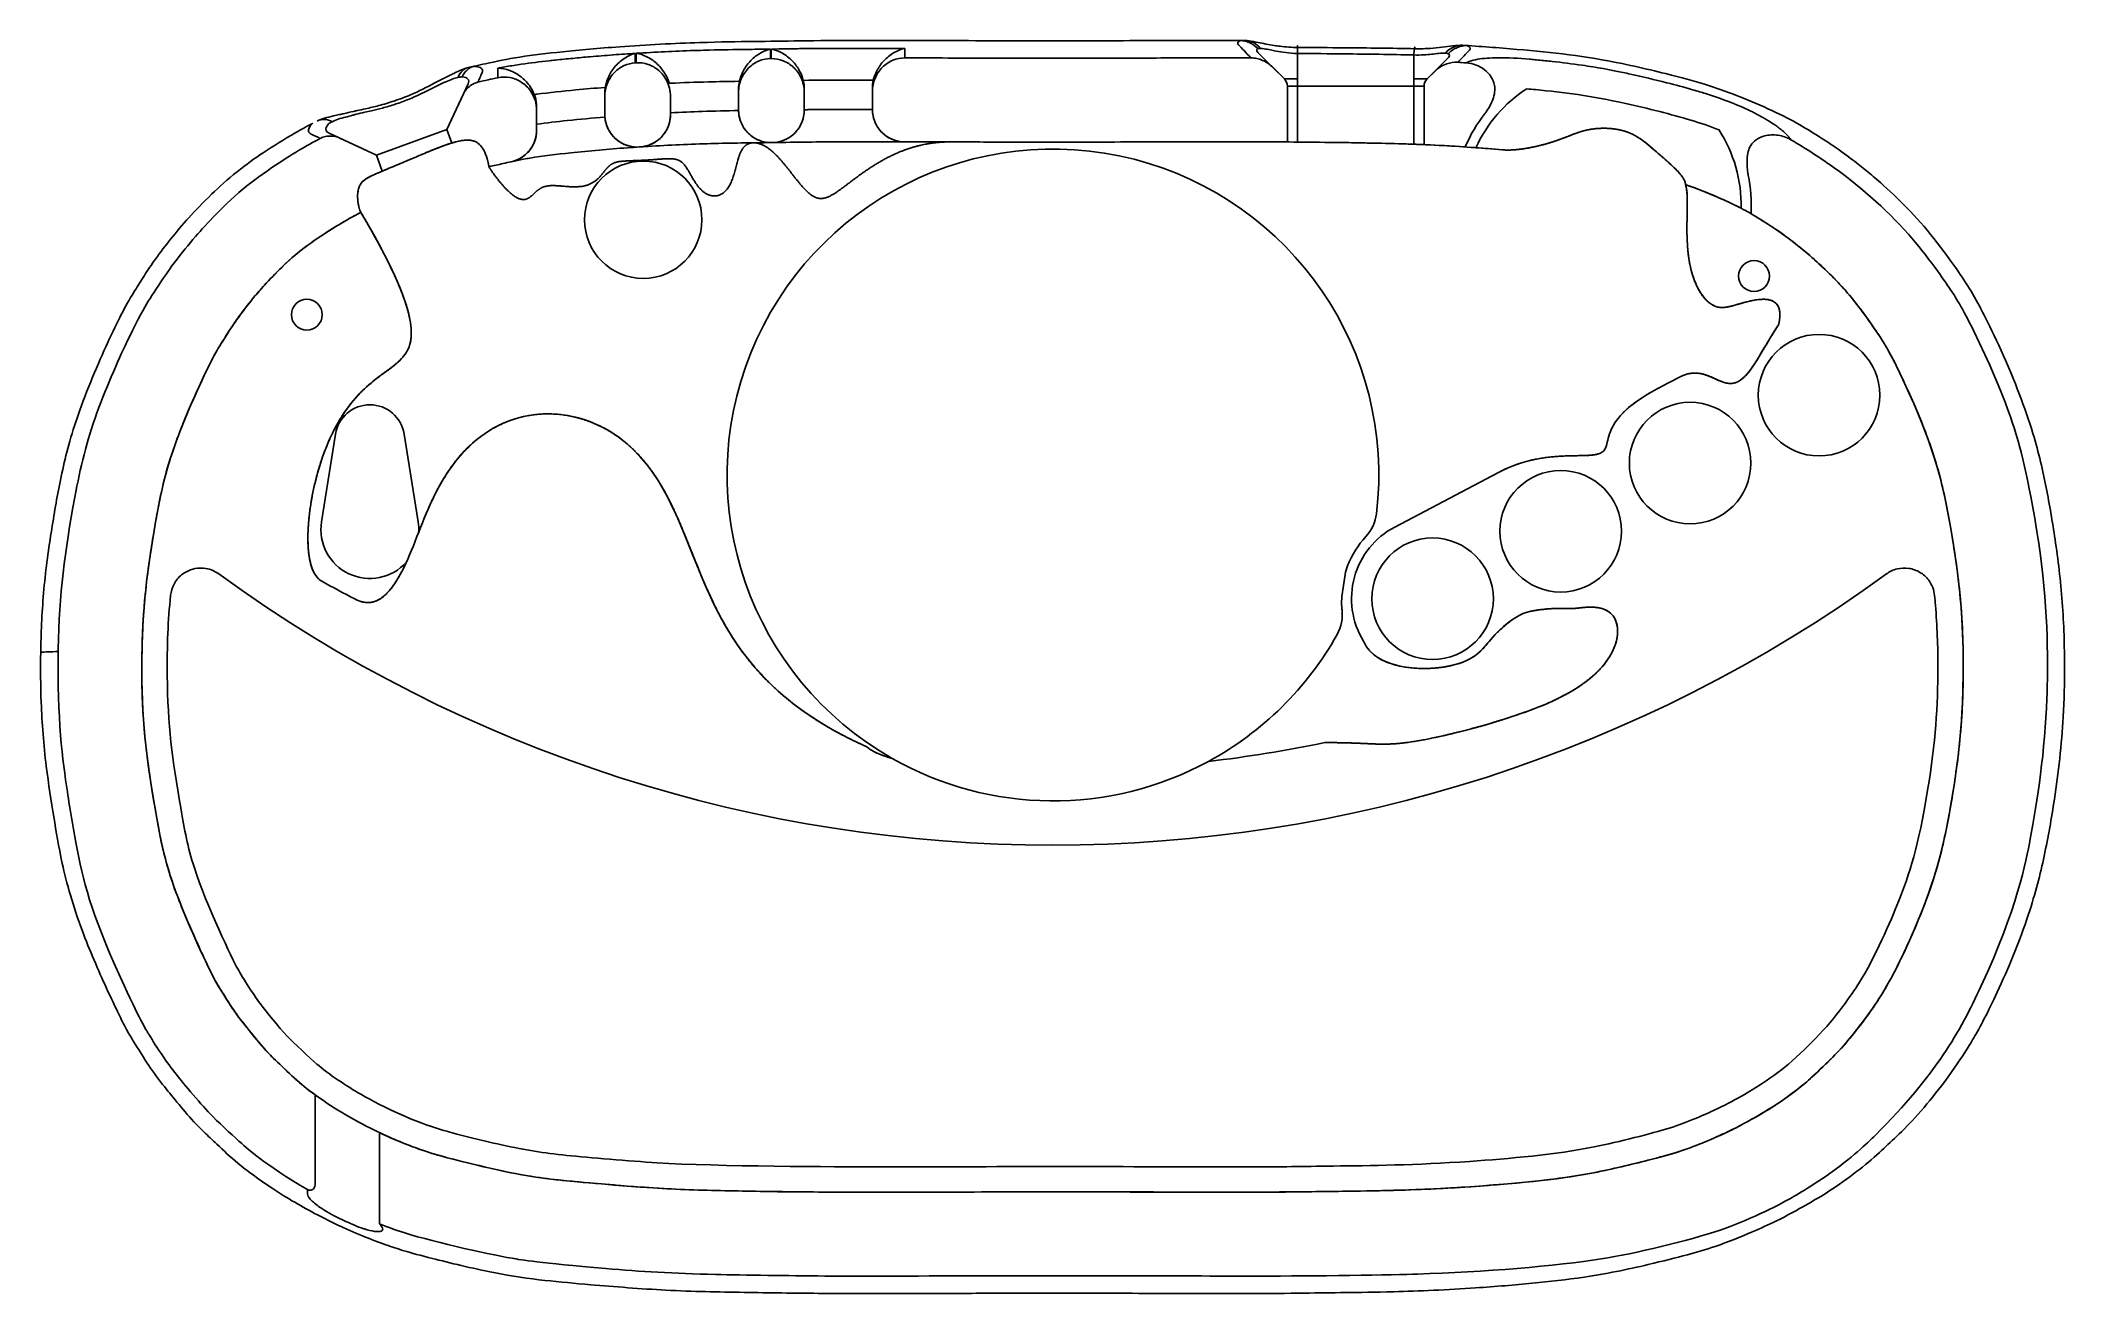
# Model space of a CAD drawing. Header units: inches. Extents: x -3.93 to 3.93, y -2.43 to 2.43.
import ezdxf

# ---------------------------------------------------------------- set-up
doc = ezdxf.new("R2010")
doc.units = ezdxf.units.IN
doc.layers.get('0').update_dxf_attribs({"linetype": 'CONTINUOUS'})

msp = doc.modelspace()

# ---------------------------------------------------------------- linework, layer by layer
for p, q in [((-1.7061, 2.3788), (-1.7085, 2.3786)), ((-1.7061, 2.3788), (-1.7085, 2.3786)), ((-1.0962, 2.3641), (-1.0932, 2.3642)), ((-1.0962, 2.3641), (-1.0932, 2.3642)), ((-0.7673, 2.4038), (-0.7832, 2.4039)), ((-0.7673, 2.4038), (-0.7832, 2.4039)), ((-0.7517, 2.4038), (-0.7673, 2.4038)), ((-0.7517, 2.4038), (-0.7673, 2.4038)), ((0.798, 2.3879), (0.9009, 2.285)), ((0.9518, 2.285), (0.9518, 2.3843)), ((1.4046, 2.3783), (1.4046, 2.285)), ((1.4555, 2.285), (1.5386, 2.3681)), ((-1.6218, 2.3478), (-1.6187, 2.348)), ((-1.6218, 2.3478), (-1.6187, 2.348)), ((0.9009, 2.285), (0.8548, 2.3311)), ((0.9518, 2.285), (0.9009, 2.285)), ((1.4555, 2.285), (1.4046, 2.285)), ((1.4851, 2.3146), (1.4555, 2.285)), ((-2.3544, 2.0884), (-2.2716, 2.266)), ((-2.2908, 2.2248), (-2.3544, 2.0884)), ((-1.7386, 2.2524), (-1.7403, 2.2522)), ((-1.7403, 2.2312), (-1.7403, 2.2166)), ((-1.7403, 2.2166), (-1.7403, 2.1465)), ((-1.4853, 2.1467), (-1.4853, 2.2168)), ((-1.2172, 2.2761), (-1.2203, 2.276)), ((-1.2203, 2.2474), (-1.2203, 2.2327)), ((-1.2203, 2.2327), (-1.2203, 2.1638)), ((-0.9653, 2.2797), (-0.9692, 2.2796)), ((-0.9653, 2.2327), (-0.9653, 2.2474)), ((-0.9653, 2.1638), (-0.9653, 2.2327)), ((-0.7003, 2.2498), (-0.7003, 2.2351)), ((-0.7003, 2.2351), (-0.7003, 2.1665)), ((0.9125, 2.0403), (0.9125, 2.2572)), ((1.4046, 2.2572), (0.9518, 2.2572)), ((0.9518, 2.2572), (0.9518, 2.04)), ((1.4046, 2.0314), (1.4046, 2.2572)), ((1.4046, 2.2572), (1.444, 2.2572)), ((1.4046, 2.2572), (1.4046, 2.0314)), ((1.444, 2.2572), (1.444, 2.0299)), ((1.444, 2.0299), (1.444, 2.2572)), ((2.3883, 2.27), (2.3866, 2.2704)), ((-2.0053, 2.1611), (-2.0053, 2.1757)), ((-2.0053, 2.0862), (-2.0053, 2.1611)), ((-1.7403, 2.137), (-1.7399, 2.1371)), ((-1.4853, 2.1539), (-1.4853, 2.1467)), ((-1.2203, 2.1622), (-1.2203, 2.1622)), ((-0.9653, 2.1656), (-0.9653, 2.1638)), ((-0.7003, 2.1665), (-0.7003, 2.1666)), ((-2.8117, 2.0743), (-2.6282, 1.9888)), ((-2.6282, 1.9888), (-2.7704, 2.0551)), ((-2.3544, 2.0884), (-2.6282, 1.9888)), ((-2.3544, 2.0884), (-2.6282, 1.9888)), ((-2.3354, 2.036), (-2.3544, 2.0884)), ((-2.3544, 2.0884), (-2.3354, 2.036)), ((-2.0053, 2.1092), (-2.0053, 2.0862)), ((2.8627, 2.0581), (2.8623, 2.0585)), ((-2.6056, 1.9267), (-2.6282, 1.9888)), ((-2.6282, 1.9888), (-2.6056, 1.9267)), ((-1.606, 2.0208), (-1.603, 2.021)), ((-1.0927, 2.0378), (-1.0896, 2.0378)), ((1.7482, 2.0097), (1.7495, 2.0096)), ((1.7482, 2.0097), (1.7495, 2.0096)), ((2.4346, 1.1255), (2.3667, 1.0898)), ((2.3667, 1.0898), (2.4346, 1.1255)), ((-2.8411, 0.5639), (-2.7868, 0.9052)), ((-2.5202, 0.9052), (-2.4659, 0.5639)), ((1.7311, 0.7551), (1.3301, 0.5439)), ((1.3301, 0.5439), (1.7311, 0.7551)), ((1.1375, 0.3594), (1.1248, 0.2733)), ((-2.8665, -2.0126), (-2.8665, -1.6625)), ((-2.6165, -1.8092), (-2.6165, -2.1641)), ((-2.8956, -2.0309), (-2.8956, -2.0417)), ((-2.8956, -2.0417), (-2.8956, -2.0478)), ((-2.6164, -2.1641), (-2.6165, -2.1641))]:
    msp.add_line(p, q)
for points in [[(0.9009, 2.285, -0.198912), (0.9125, 2.2572), (0.9518, 2.2572), (0.9518, 2.285)], [(1.4046, 2.2572), (1.4046, 2.285), (1.4555, 2.285, 0.198912), (1.444, 2.2572)]]:
    msp.add_lwpolyline(points, format="xyb", close=True)
for centre, radius in [((-1.591, 1.7381), 0.228), ((2.7265, 1.519), 0.06), ((-2.8985, 1.369), 0.06), ((2.9791, 1.0563), 0.2362), ((2.4779, 0.7924), 0.2362), ((1.9749, 0.5275), 0.2362), ((1.4769, 0.2652), 0.2362)]:
    msp.add_circle(centre, radius)
for centre, radius, start, end in [((0.8731, 2.2572), 0.0394, 0, 45), ((1.4833, 2.2572), 0.0394, 135, 180), ((2.1365, 1.794), 0.5398, 122.97458, 155.49057), ((2.1365, 1.794), 0.5791, 141.78496, 156.93521), ((2.1365, 1.794), 0.5398, -1.1991, 33.00446), ((0.0015, 0.7461), 1.2665, -6.82253, 240.43486), ((2.1365, 1.794), 0.5791, -3.20878, 11.71948), ((-2.6535, 0.884), 0.135, 9.0411, 170.9589), ((-2.6535, 0.534), 0.19, 170.9589, 318.26166), ((-2.6535, 0.534), 0.19, -3.34485, 9.0411), ((1.1026, 0.6144), 0.1575, 316.98396, 353.17747), ((1.4769, 0.2652), 0.3543, 136.98396, 158.8269), ((1.4769, 0.2652), 0.315, 117.77124, 211.47924), ((1.4769, 0.2652), 0.315, 117.77124, 211.47924), ((0, 4.8164), 5.5088, 233.96072, 306.03953), ((0.0001, 5.4488), 5.8511, 240.95505, 242.38258), ((0.0001, 5.4488), 5.8511, 240.95505, 242.38258), ((1.2933, 0.3363), 0.1575, 158.8269, 171.58971), ((1.2806, 0.2503), 0.1575, 171.58971, 184.35252), ((1.4769, 0.2652), 0.3543, 184.35252, 186.90877), ((0.9688, 0.2037), 0.1575, -29.28474, 6.90877), ((0.0015, 0.7461), 1.2665, 298.493, 330.71526), ((0, 4.8164), 5.2186, 276.6647, 281.70164), ((0, 4.8164), 5.2186, 276.6647, 281.70164), ((0.0015, 0.7461), 1.2665, 240.43486, 298.493)]:
    msp.add_arc(centre, radius, start, end)
for centre, major_axis, ratio, start_param, end_param in [((0.7462, 2.3281), (-0.0002, 0.1063), 0.842281, 5.496351, 6.283185), ((0.7462, 2.3281), (-0.0002, 0.1063), 0.842281, 5.496351, 6.283185), ((0.9518, 2.3091), (0.0007, 0.1063), 0.006714, 5.896981, 7.068606), ((0.9518, 2.3091), (0.0007, 0.1063), 0.006714, 5.896981, 7.068606), ((1.4046, 2.3031), (0.0027, 0.1063), 0.025639, 5.922841, 7.068912), ((1.4046, 2.3031), (0.0027, 0.1063), 0.025639, 5.922841, 7.068912), ((1.5882, 2.3099), (0.0067, 0.1061), 0.831792, 6.283185, 7.120831), ((1.5882, 2.3099), (0.0067, 0.1061), 0.831792, 6.283185, 7.120831), ((-2.2509, 2.2533), (-0.017, 0.0769), 0.834773, 6.283185, 7.17596), ((-2.2509, 2.2533), (-0.017, 0.0769), 0.834773, 6.283185, 7.17596), ((-2.8225, 2.0515), (-0.0358, 0.0701), 0.838566, 5.396567, 6.283185)]:
    msp.add_ellipse(centre, major_axis=major_axis, ratio=ratio, start_param=start_param, end_param=end_param)
for points, degree, knots in [([(-3.9327, 0.057), (-3.9337, -0.0076), (-3.9333, -0.0703), (-3.9309, -0.1381), (-3.9281, -0.217), (-3.9215, -0.303), (-3.9113, -0.3853), (-3.9024, -0.4566), (-3.8919, -0.5226), (-3.8819, -0.5827), (-3.8722, -0.6414), (-3.8634, -0.6955), (-3.8489, -0.7633), (-3.8325, -0.8395), (-3.8065, -0.931), (-3.7722, -1.0226), (-3.7426, -1.1017), (-3.7077, -1.1813), (-3.6786, -1.245), (-3.6591, -1.2877), (-3.6427, -1.3222), (-3.6296, -1.3492), (-3.6192, -1.3704), (-3.6102, -1.3884), (-3.5994, -1.4083), (-3.5899, -1.4257), (-3.5801, -1.4419), (-3.5721, -1.4549), (-3.5548, -1.4829), (-3.5393, -1.5077), (-3.519, -1.5389), (-3.5029, -1.5636), (-3.4797, -1.5961), (-3.4592, -1.6221), (-3.4408, -1.6453), (-3.422, -1.6682), (-3.4031, -1.691), (-3.3815, -1.7171), (-3.362, -1.7409), (-3.3372, -1.7674), (-3.3233, -1.7824), (-3.3097, -1.7958), (-3.2982, -1.8069), (-3.2822, -1.8224), (-3.2663, -1.8375), (-3.248, -1.8547), (-3.2228, -1.8785), (-3.1959, -1.9037), (-3.1662, -1.9285), (-3.1469, -1.9446), (-3.1282, -1.9588), (-3.1111, -1.9714), (-3.0882, -1.9883), (-3.0642, -2.0052), (-3.0372, -2.0231), (-3.0058, -2.0439), (-2.9734, -2.0639), (-2.9455, -2.0801), (-2.9151, -2.0978), (-2.8875, -2.1132), (-2.8573, -2.129), (-2.8297, -2.1435), (-2.8029, -2.1566), (-2.775, -2.1697), (-2.7482, -2.1823), (-2.7171, -2.1964), (-2.6826, -2.2105), (-2.6505, -2.2237), (-2.6176, -2.2359), (-2.5913, -2.2452), (-2.5661, -2.2541), (-2.546, -2.2609), (-2.5212, -2.2685), (-2.4902, -2.2778), (-2.4578, -2.2864), (-2.4103, -2.2985), (-2.3452, -2.3149), (-2.2555, -2.3367), (-2.172, -2.3531), (-2.1017, -2.367), (-2.0347, -2.3768), (-1.9739, -2.3835), (-1.9145, -2.3901), (-1.8583, -2.3949), (-1.7945, -2.4004), (-1.7034, -2.4082), (-1.6003, -2.4164), (-1.5028, -2.4214), (-1.3975, -2.4269), (-1.2998, -2.4287), (-1.1993, -2.4303), (-1.1021, -2.4318), (-1.0003, -2.4333), (-0.9111, -2.434), (-0.8358, -2.4346), (-0.7714, -2.4345), (-0.7114, -2.4343), (-0.652, -2.4342), (-0.5932, -2.4341), (-0.5297, -2.4342), (-0.443, -2.4342), (-0.352, -2.4341), (-0.2636, -2.4338), (-0.1279, -2.4333), (0.0046, -2.4329), (0.1391, -2.4333), (0.2671, -2.4337), (0.4014, -2.4343), (0.5257, -2.4342), (0.6048, -2.4341), (0.6823, -2.4343), (0.7638, -2.4344), (0.8375, -2.4346), (0.9127, -2.4341), (0.9773, -2.4332), (1.0351, -2.4323), (1.083, -2.4316), (1.1395, -2.431), (1.1911, -2.4304), (1.2526, -2.4297), (1.3269, -2.4278), (1.4223, -2.4253), (1.5372, -2.4202), (1.6444, -2.4128), (1.7234, -2.4074), (1.7969, -2.4011), (1.864, -2.3947), (1.932, -2.3882), (1.996, -2.3815), (2.0669, -2.3709), (2.1472, -2.3589), (2.2354, -2.3409), (2.3154, -2.322), (2.3721, -2.3086), (2.4227, -2.2957), (2.4671, -2.2838), (2.5034, -2.274), (2.5385, -2.2639), (2.5751, -2.2515), (2.6261, -2.2342), (2.6745, -2.2143), (2.7166, -2.1963), (2.751, -2.1815), (2.7808, -2.1682), (2.8116, -2.1531), (2.8544, -2.1322), (2.8926, -2.1109), (2.9338, -2.0874), (2.9607, -2.0721), (2.9888, -2.0556), (3.0169, -2.0374), (3.0555, -2.0124), (3.0897, -1.9878), (3.1249, -1.9611), (3.155, -1.9382), (3.1878, -1.9108), (3.214, -1.8868), (3.2365, -1.8663), (3.2571, -1.8466), (3.2803, -1.8241), (3.3065, -1.7987), (3.3352, -1.7701), (3.3633, -1.7388), (3.3957, -1.7027), (3.4243, -1.6671), (3.4547, -1.6274), (3.489, -1.5826), (3.5236, -1.5327), (3.5454, -1.4984), (3.5581, -1.4784), (3.5675, -1.4631), (3.5805, -1.4409), (3.6041, -1.4006), (3.6355, -1.3415), (3.6716, -1.2639), (3.7126, -1.1757), (3.7588, -1.0655), (3.7933, -0.9607), (3.8197, -0.8805), (3.8393, -0.8038), (3.8539, -0.7351), (3.8702, -0.6584), (3.8822, -0.5892), (3.8939, -0.5135), (3.9095, -0.4124), (3.9222, -0.3003), (3.928, -0.1939), (3.9316, -0.1274), (3.9331, -0.0635), (3.9331, -0.0001), (3.9331, 0.0814), (3.9308, 0.1649), (3.9244, 0.252), (3.9182, 0.3345), (3.9081, 0.4185), (3.8964, 0.496), (3.886, 0.5655), (3.8751, 0.6293), (3.8617, 0.6972), (3.8492, 0.7609), (3.8333, 0.8314), (3.8105, 0.9073), (3.78, 1.0086), (3.7365, 1.1177), (3.6958, 1.2091), (3.6706, 1.2656), (3.6475, 1.3141), (3.6272, 1.3546), (3.6103, 1.3883), (3.5944, 1.4184), (3.5767, 1.4483), (3.558, 1.4801), (3.5395, 1.508), (3.5207, 1.5353), (3.4927, 1.576), (3.4616, 1.6197), (3.4253, 1.6656), (3.3925, 1.707), (3.3554, 1.7485), (3.3209, 1.7836), (3.2846, 1.8205), (3.25, 1.8532), (3.2189, 1.8808), (3.1978, 1.8995), (3.1798, 1.9145), (3.1633, 1.928), (3.1473, 1.9411), (3.1299, 1.9552), (3.1093, 1.971), (3.0861, 1.9887), (3.0612, 2.0065), (3.0415, 2.0199), (3.0164, 2.0371), (2.997, 2.0496), (2.973, 2.0649), (2.95, 2.0795), (2.9237, 2.0961), (2.8925, 2.1134), (2.8581, 2.1326), (2.8233, 2.1498), (2.7802, 2.1695), (2.7409, 2.1876), (2.6966, 2.2061), (2.658, 2.2211), (2.6166, 2.2372), (2.5801, 2.2502), (2.5373, 2.2635), (2.493, 2.2772), (2.4433, 2.2907), (2.3828, 2.3058), (2.3069, 2.3247), (2.2183, 2.345), (2.1347, 2.3598), (2.065, 2.3722), (1.9987, 2.3808), (1.9332, 2.3877), (1.8667, 2.3948), (1.7972, 2.4009), (1.7234, 2.4068), (1.6881, 2.4096), (1.6523, 2.4122), (1.6164, 2.4146)], 3, [0.5014722, 0.5014722, 0.5014722, 0.5014722, 0.5089551, 0.5089551, 0.5089551, 0.5176698, 0.5176698, 0.5176698, 0.5252242, 0.5252242, 0.5252242, 0.5325942, 0.5325942, 0.5325942, 0.5408921, 0.5408921, 0.5408921, 0.5480657, 0.5480657, 0.5480657, 0.5528769, 0.5528769, 0.5528769, 0.5566639, 0.5566639, 0.5566639, 0.5599799, 0.5599799, 0.5599799, 0.5670759, 0.5670759, 0.5670759, 0.572691, 0.572691, 0.572691, 0.5777204, 0.5777204, 0.5777204, 0.5834731, 0.5834731, 0.5834731, 0.5867206, 0.5867206, 0.5867206, 0.5912159, 0.5912159, 0.5912159, 0.5974493, 0.5974493, 0.5974493, 0.6015, 0.6015, 0.6015, 0.606921, 0.606921, 0.606921, 0.6132331, 0.6132331, 0.6132331, 0.6201094, 0.6201094, 0.6201094, 0.6263911, 0.6263911, 0.6263911, 0.6324184, 0.6324184, 0.6324184, 0.6380127, 0.6380127, 0.6380127, 0.6433605, 0.6433605, 0.6433605, 0.6500187, 0.6500187, 0.6500187, 0.6591424, 0.6591424, 0.6591424, 0.666816, 0.666816, 0.666816, 0.6743219, 0.6743219, 0.6743219, 0.6850499, 0.6850499, 0.6850499, 0.696645, 0.696645, 0.696645, 0.7078639, 0.7078639, 0.7078639, 0.7173358, 0.7173358, 0.7173358, 0.7267182, 0.7267182, 0.7267182, 0.7395301, 0.7395301, 0.7395301, 0.759208, 0.759208, 0.759208, 0.7779356, 0.7779356, 0.7779356, 0.7898632, 0.7898632, 0.7898632, 0.8006431, 0.8006431, 0.8006431, 0.8102781, 0.8102781, 0.8102781, 0.819092, 0.819092, 0.819092, 0.8303987, 0.8303987, 0.8303987, 0.8387236, 0.8387236, 0.8387236, 0.8471601, 0.8471601, 0.8471601, 0.8567126, 0.8567126, 0.8567126, 0.8634814, 0.8634814, 0.8634814, 0.8690255, 0.8690255, 0.8690255, 0.8767537, 0.8767537, 0.8767537, 0.883085, 0.883085, 0.883085, 0.8918722, 0.8918722, 0.8918722, 0.8976133, 0.8976133, 0.8976133, 0.9054871, 0.9054871, 0.9054871, 0.9122145, 0.9122145, 0.9122145, 0.9179717, 0.9179717, 0.9179717, 0.9244944, 0.9244944, 0.9244944, 0.9320418, 0.9320418, 0.9320418, 0.9405365, 0.9405365, 0.9405365, 0.9454858, 0.9454858, 0.9454858, 0.9544668, 0.9544668, 0.9544668, 0.9646559, 0.9646559, 0.9646559, 0.9724469, 0.9724469, 0.9724469, 0.98113, 0.98113, 0.98113, 0.99274, 0.99274, 0.99274, 1, 1, 1, 1.0093503, 1.0093503, 1.0093503, 1.0181978, 1.0181978, 1.0181978, 1.0261386, 1.0261386, 1.0261386, 1.0335786, 1.0335786, 1.0335786, 1.0435105, 1.0435105, 1.0435105, 1.0496483, 1.0496483, 1.0496483, 1.0547569, 1.0547569, 1.0547569, 1.0601919, 1.0601919, 1.0601919, 1.0682957, 1.0682957, 1.0682957, 1.0756311, 1.0756311, 1.0756311, 1.0833589, 1.0833589, 1.0833589, 1.0885845, 1.0885845, 1.0885845, 1.0936097, 1.0936097, 1.0936097, 1.0992439, 1.0992439, 1.0992439, 1.1064248, 1.1064248, 1.1064248, 1.1133327, 1.1133327, 1.1133327, 1.1209706, 1.1209706, 1.1209706, 1.1279482, 1.1279482, 1.1279482, 1.1354139, 1.1354139, 1.1354139, 1.1431602, 1.1431602, 1.1431602, 1.1528742, 1.1528742, 1.1528742, 1.1609846, 1.1609846, 1.1609846, 1.1692257, 1.1692257, 1.1692257, 1.1731654, 1.1731654, 1.1731654, 1.1731654]), ([(0.7255, 2.4344), (0.6882, 2.4343), (0.652, 2.4342), (0.6144, 2.4342), (0.5155, 2.4341), (0.4061, 2.4343), (0.3, 2.4339), (0.1607, 2.4334), (0.0247, 2.4329), (-0.1124, 2.4332), (-0.2533, 2.4336), (-0.4019, 2.4343), (-0.5386, 2.4342), (-0.6115, 2.4341), (-0.6834, 2.4343), (-0.7588, 2.4344), (-0.8355, 2.4346), (-0.9136, 2.4341), (-0.98, 2.4331), (-1.0454, 2.4322), (-1.0981, 2.4315), (-1.1665, 2.4306), (-1.2225, 2.43), (-1.2912, 2.429), (-1.3719, 2.4265), (-1.4678, 2.4234), (-1.5794, 2.4177), (-1.6818, 2.4102), (-1.7644, 2.4041), (-1.8398, 2.3973), (-1.9038, 2.3908), (-1.9655, 2.3845), (-2.0186, 2.3784), (-2.0711, 2.3701), (-2.1197, 2.3625), (-2.1648, 2.353), (-2.2041, 2.3443), (-2.2185, 2.3412), (-2.2324, 2.3381), (-2.2455, 2.3351)], 3, [1.2089119, 1.2089119, 1.2089119, 1.2089119, 1.21474, 1.21474, 1.21474, 1.2300714, 1.2300714, 1.2300714, 1.2502018, 1.2502018, 1.2502018, 1.2708857, 1.2708857, 1.2708857, 1.2819032, 1.2819032, 1.2819032, 1.2931235, 1.2931235, 1.2931235, 1.3041684, 1.3041684, 1.3041684, 1.3132016, 1.3132016, 1.3132016, 1.3239328, 1.3239328, 1.3239328, 1.3325855, 1.3325855, 1.3325855, 1.3409279, 1.3409279, 1.3409279, 1.3486579, 1.3486579, 1.3486579, 1.3514886, 1.3514886, 1.3514886, 1.3514886]), ([(-1.7973, 2.3714), (-1.8198, 2.3694), (-1.8424, 2.3674), (-1.865, 2.3652), (-1.8873, 2.3631), (-1.9097, 2.3608), (-1.9321, 2.3585)], 3, [-1.1606109, -1.1606109, -1.1606109, -1.1606109, -0.9906995, -0.9906995, -0.9906995, -0.8221476, -0.8221476, -0.8221476, -0.8221476]), ([(-1.7973, 2.3714), (-1.8198, 2.3694), (-1.8424, 2.3674), (-1.865, 2.3652), (-1.8873, 2.3631), (-1.9097, 2.3608), (-1.9321, 2.3585)], 3, [-1.1606109, -1.1606109, -1.1606109, -1.1606109, -0.9906995, -0.9906995, -0.9906995, -0.8221476, -0.8221476, -0.8221476, -0.8221476]), ([(-1.6221, 2.3845), (-1.6222, 2.3845), (-1.6223, 2.3845), (-1.6371, 2.3805), (-1.6518, 2.3737), (-1.6789, 2.3555), (-1.6915, 2.3442), (-1.7124, 2.3186), (-1.7211, 2.3048), (-1.7327, 2.2779), (-1.7366, 2.2653), (-1.7386, 2.2524)], 3, [-0.5456077, -0.5456077, -0.5456077, -0.5456077, -0.5444971, -0.5444971, -0.3840081, -0.3840081, -0.2313272, -0.2313272, -0.1000123, -0.1000123, 0, 0, 0, 0]), ([(-1.6221, 2.3845), (-1.6222, 2.3845), (-1.6223, 2.3845), (-1.6371, 2.3805), (-1.6518, 2.3737), (-1.6789, 2.3555), (-1.6915, 2.3442), (-1.7124, 2.3186), (-1.7211, 2.3048), (-1.7327, 2.2779), (-1.7366, 2.2653), (-1.7386, 2.2524)], 3, [-0.5456077, -0.5456077, -0.5456077, -0.5456077, -0.5444971, -0.5444971, -0.3840081, -0.3840081, -0.2313272, -0.2313272, -0.1000123, -0.1000123, 0, 0, 0, 0]), ([(-1.6218, 2.3478), (-1.6218, 2.349), (-1.6218, 2.3501), (-1.6218, 2.3525), (-1.6218, 2.3536), (-1.6218, 2.3547), (-1.6219, 2.3661), (-1.622, 2.3759), (-1.6221, 2.3845)], 3, [-0.8130667, -0.8130667, -0.8130667, -0.8130667, -0.7822998, -0.7822998, -0.7515329, -0.7515329, -0.7515329, -0.4433183, -0.4433183, -0.4433183, -0.4433183]), ([(-1.6218, 2.3478), (-1.6218, 2.349), (-1.6218, 2.3501), (-1.6218, 2.3525), (-1.6218, 2.3536), (-1.6218, 2.3547), (-1.6219, 2.3661), (-1.622, 2.3759), (-1.6221, 2.3845)], 3, [-0.8130667, -0.8130667, -0.8130667, -0.8130667, -0.7822998, -0.7822998, -0.7515329, -0.7515329, -0.7515329, -0.4433183, -0.4433183, -0.4433183, -0.4433183]), ([(-1.619, 2.3847), (-1.6189, 2.3761), (-1.6188, 2.3663), (-1.6188, 2.3549), (-1.6187, 2.3538), (-1.6187, 2.3526), (-1.6187, 2.3503), (-1.6187, 2.3492), (-1.6187, 2.348)], 3, [-0.3697441, -0.3697441, -0.3697441, -0.3697441, -0.0612931, -0.0612931, -0.0612931, -0.0306466, -0.0306466, 0, 0, 0, 0]), ([(-1.4904, 2.2681), (-1.494, 2.2809), (-1.4993, 2.2929), (-1.514, 2.3184), (-1.5241, 2.331), (-1.5473, 2.3536), (-1.5609, 2.3632), (-1.5891, 2.3777), (-1.604, 2.3826), (-1.6188, 2.3847), (-1.6189, 2.3847), (-1.619, 2.3847)], 3, [-0.5442332, -0.5442332, -0.5442332, -0.5442332, -0.4424295, -0.4424295, -0.3103819, -0.3103819, -0.1590044, -0.1590044, 0, 0, 0.0011058, 0.0011058, 0.0011058, 0.0011058]), ([(-1.4904, 2.2681), (-1.494, 2.2809), (-1.4993, 2.2929), (-1.514, 2.3184), (-1.5241, 2.331), (-1.5473, 2.3536), (-1.5609, 2.3632), (-1.5891, 2.3777), (-1.604, 2.3826), (-1.6188, 2.3847), (-1.6189, 2.3847), (-1.619, 2.3847)], 3, [-0.5442332, -0.5442332, -0.5442332, -0.5442332, -0.4424295, -0.4424295, -0.3103819, -0.3103819, -0.1590044, -0.1590044, 0, 0, 0.0011058, 0.0011058, 0.0011058, 0.0011058]), ([(-1.3338, 2.3972), (-1.3366, 2.3972), (-1.3394, 2.3971), (-1.3422, 2.397), (-1.3426, 2.397), (-1.3429, 2.397), (-1.3433, 2.397)], 3, [-2.32015714, -2.32015714, -2.32015714, -2.32015714, -2.2990997, -2.2990997, -2.2990997, -2.29635403, -2.29635403, -2.29635403, -2.29635403]), ([(-1.3338, 2.3972), (-1.3366, 2.3972), (-1.3394, 2.3971), (-1.3422, 2.397), (-1.3426, 2.397), (-1.3429, 2.397), (-1.3433, 2.397)], 3, [-2.32015714, -2.32015714, -2.32015714, -2.32015714, -2.2990997, -2.2990997, -2.2990997, -2.29635403, -2.29635403, -2.29635403, -2.29635403]), ([(-1.2203, 2.2327), (-1.2203, 2.2506), (-1.2168, 2.2684), (-1.2033, 2.301), (-1.1936, 2.3156), (-1.1695, 2.3395), (-1.1556, 2.3488), (-1.1263, 2.3608), (-1.1113, 2.3639), (-1.0962, 2.3641)], 3, [0, 0, 0, 0, 0.136525, 0.136525, 0.2689945, 0.2689945, 0.3954733, 0.3954733, 0.5110615, 0.5110615, 0.5110615, 0.5110615]), ([(-1.2203, 2.2327), (-1.2203, 2.2506), (-1.2168, 2.2684), (-1.2033, 2.301), (-1.1936, 2.3156), (-1.1695, 2.3395), (-1.1556, 2.3488), (-1.1263, 2.3608), (-1.1113, 2.3639), (-1.0962, 2.3641)], 3, [0, 0, 0, 0, 0.136525, 0.136525, 0.2689945, 0.2689945, 0.3954733, 0.3954733, 0.5110615, 0.5110615, 0.5110615, 0.5110615]), ([(-1.0961, 2.4011), (-1.0962, 2.4011), (-1.0963, 2.401), (-1.1109, 2.3977), (-1.1255, 2.3918), (-1.1527, 2.3753), (-1.1656, 2.3649), (-1.1874, 2.3408), (-1.1967, 2.3276), (-1.2099, 2.3013), (-1.2144, 2.289), (-1.2172, 2.2761)], 3, [-0.5398351, -0.5398351, -0.5398351, -0.5398351, -0.5387355, -0.5387355, -0.3812136, -0.3812136, -0.2315262, -0.2315262, -0.1004043, -0.1004043, 0, 0, 0, 0]), ([(-1.0961, 2.4011), (-1.0962, 2.4011), (-1.0963, 2.401), (-1.1109, 2.3977), (-1.1255, 2.3918), (-1.1527, 2.3753), (-1.1656, 2.3649), (-1.1874, 2.3408), (-1.1967, 2.3276), (-1.2099, 2.3013), (-1.2144, 2.289), (-1.2172, 2.2761)], 3, [-0.5398351, -0.5398351, -0.5398351, -0.5398351, -0.5387355, -0.5387355, -0.3812136, -0.3812136, -0.2315262, -0.2315262, -0.1004043, -0.1004043, 0, 0, 0, 0]), ([(-1.0962, 2.3641), (-1.0962, 2.3653), (-1.0962, 2.3665), (-1.0962, 2.3688), (-1.0962, 2.37), (-1.0962, 2.3711), (-1.0962, 2.3825), (-1.0961, 2.3924), (-1.0961, 2.4011)], 3, [-0.8143243, -0.8143243, -0.8143243, -0.8143243, -0.7834297, -0.7834297, -0.7525352, -0.7525352, -0.7525352, -0.4449032, -0.4449032, -0.4449032, -0.4449032]), ([(-1.0962, 2.3641), (-1.0962, 2.3653), (-1.0962, 2.3665), (-1.0962, 2.3688), (-1.0962, 2.37), (-1.0962, 2.3711), (-1.0962, 2.3825), (-1.0961, 2.3924), (-1.0961, 2.4011)], 3, [-0.8143243, -0.8143243, -0.8143243, -0.8143243, -0.7834297, -0.7834297, -0.7525352, -0.7525352, -0.7525352, -0.4449032, -0.4449032, -0.4449032, -0.4449032]), ([(-1.0931, 2.4011), (-1.0931, 2.3924), (-1.0932, 2.3825), (-1.0932, 2.3711), (-1.0932, 2.37), (-1.0932, 2.3688), (-1.0932, 2.3665), (-1.0932, 2.3654), (-1.0932, 2.3642)], 3, [-0.3694243, -0.3694243, -0.3694243, -0.3694243, -0.0611034, -0.0611034, -0.0611034, -0.0305517, -0.0305517, 0, 0, 0, 0]), ([(-1.0931, 2.4011), (-1.0931, 2.3924), (-1.0932, 2.3825), (-1.0932, 2.3711), (-1.0932, 2.37), (-1.0932, 2.3688), (-1.0932, 2.3665), (-1.0932, 2.3654), (-1.0932, 2.3642)], 3, [-0.3694243, -0.3694243, -0.3694243, -0.3694243, -0.0611034, -0.0611034, -0.0611034, -0.0305517, -0.0305517, 0, 0, 0, 0]), ([(-1.0932, 2.3642), (-1.0774, 2.3644), (-1.0617, 2.3616), (-1.032, 2.35), (-1.0183, 2.3412), (-0.9945, 2.3187), (-0.9847, 2.3049), (-0.9736, 2.2808), (-0.9705, 2.2715), (-0.9663, 2.2523), (-0.9653, 2.2425), (-0.9653, 2.2327)], 3, [0, 0, 0, 0, 0.1204047, 0.1204047, 0.2430051, 0.2430051, 0.3705725, 0.3705725, 0.4448978, 0.4448978, 0.5195762, 0.5195762, 0.5195762, 0.5195762]), ([(-1.0932, 2.3642), (-1.0774, 2.3644), (-1.0617, 2.3616), (-1.032, 2.35), (-1.0183, 2.3412), (-0.9945, 2.3187), (-0.9847, 2.3049), (-0.9736, 2.2808), (-0.9705, 2.2715), (-0.9663, 2.2523), (-0.9653, 2.2425), (-0.9653, 2.2327)], 3, [0, 0, 0, 0, 0.1204047, 0.1204047, 0.2430051, 0.2430051, 0.3705725, 0.3705725, 0.4448978, 0.4448978, 0.5195762, 0.5195762, 0.5195762, 0.5195762]), ([(-0.9692, 2.2796), (-0.9723, 2.2924), (-0.9772, 2.3046), (-0.991, 2.3306), (-1.0007, 2.3435), (-1.023, 2.367), (-1.0362, 2.3771), (-1.0637, 2.3928), (-1.0783, 2.3982), (-1.0929, 2.4011), (-1.093, 2.4011), (-1.0931, 2.4011)], 3, [-0.5430676, -0.5430676, -0.5430676, -0.5430676, -0.4414836, -0.4414836, -0.3091969, -0.3091969, -0.1584458, -0.1584458, 0, 0, 0.001104, 0.001104, 0.001104, 0.001104]), ([(-0.9692, 2.2796), (-0.9723, 2.2924), (-0.9772, 2.3046), (-0.991, 2.3306), (-1.0007, 2.3435), (-1.023, 2.367), (-1.0362, 2.3771), (-1.0637, 2.3928), (-1.0783, 2.3982), (-1.0929, 2.4011), (-1.093, 2.4011), (-1.0931, 2.4011)], 3, [-0.5430676, -0.5430676, -0.5430676, -0.5430676, -0.4414836, -0.4414836, -0.3091969, -0.3091969, -0.1584458, -0.1584458, 0, 0, 0.001104, 0.001104, 0.001104, 0.001104]), ([(-0.7832, 2.4039), (-0.796, 2.4039), (-0.8089, 2.4039), (-0.8217, 2.4039), (-0.8733, 2.4038), (-0.925, 2.4036), (-0.9767, 2.4029)], 3, [-3.7102968, -3.7102968, -3.7102968, -3.7102968, -3.6134666, -3.6134666, -3.6134666, -3.2236014, -3.2236014, -3.2236014, -3.2236014]), ([(-0.7832, 2.4039), (-0.796, 2.4039), (-0.8089, 2.4039), (-0.8217, 2.4039), (-0.8733, 2.4038), (-0.925, 2.4036), (-0.9767, 2.4029)], 3, [-3.7102968, -3.7102968, -3.7102968, -3.7102968, -3.6134666, -3.6134666, -3.6134666, -3.2236014, -3.2236014, -3.2236014, -3.2236014]), ([(-0.5744, 2.4036), (-0.5989, 2.4036), (-0.6233, 2.4036), (-0.6824, 2.4037), (-0.717, 2.4037), (-0.7517, 2.4038)], 3, [-4.2415143, -4.2415143, -4.2415143, -4.2415143, -4.0544897, -4.0544897, -3.7902272, -3.7902272, -3.7902272, -3.7902272]), ([(-0.5744, 2.4036), (-0.5989, 2.4036), (-0.6233, 2.4036), (-0.6824, 2.4037), (-0.717, 2.4037), (-0.7517, 2.4038)], 3, [-4.2415143, -4.2415143, -4.2415143, -4.2415143, -4.0544897, -4.0544897, -3.7902272, -3.7902272, -3.7902272, -3.7902272]), ([(-0.7003, 2.2351), (-0.7003, 2.253), (-0.6968, 2.2708), (-0.6833, 2.3034), (-0.6736, 2.3181), (-0.6495, 2.342), (-0.6356, 2.3513), (-0.6057, 2.3635), (-0.5901, 2.3666), (-0.5744, 2.3666)], 3, [0, 0, 0, 0, 0.1365483, 0.1365483, 0.2690352, 0.2690352, 0.3955184, 0.3955184, 0.5157736, 0.5157736, 0.5157736, 0.5157736]), ([(-0.7003, 2.2351), (-0.7003, 2.253), (-0.6968, 2.2708), (-0.6833, 2.3034), (-0.6736, 2.3181), (-0.6495, 2.342), (-0.6356, 2.3513), (-0.6057, 2.3635), (-0.5901, 2.3666), (-0.5744, 2.3666)], 3, [0, 0, 0, 0, 0.1365483, 0.1365483, 0.2690352, 0.2690352, 0.3955184, 0.3955184, 0.5157736, 0.5157736, 0.5157736, 0.5157736]), ([(-0.5744, 2.4036), (-0.5745, 2.4036), (-0.5746, 2.4036), (-0.5892, 2.4005), (-0.6037, 2.3948), (-0.6311, 2.3787), (-0.644, 2.3684), (-0.6661, 2.3447), (-0.6756, 2.3316), (-0.6891, 2.3055), (-0.6938, 2.2932), (-0.6968, 2.2804)], 3, [-0.5390646, -0.5390646, -0.5390646, -0.5390646, -0.5379677, -0.5379677, -0.3809032, -0.3809032, -0.231567, -0.231567, -0.1004884, -0.1004884, 0, 0, 0, 0]), ([(-0.5744, 2.4036), (-0.5745, 2.4036), (-0.5746, 2.4036), (-0.5892, 2.4005), (-0.6037, 2.3948), (-0.6311, 2.3787), (-0.644, 2.3684), (-0.6661, 2.3447), (-0.6756, 2.3316), (-0.6891, 2.3055), (-0.6938, 2.2932), (-0.6968, 2.2804)], 3, [-0.5390646, -0.5390646, -0.5390646, -0.5390646, -0.5379677, -0.5379677, -0.3809032, -0.3809032, -0.231567, -0.231567, -0.1004884, -0.1004884, 0, 0, 0, 0]), ([(-0.5744, 2.3666), (-0.5744, 2.3678), (-0.5744, 2.369), (-0.5744, 2.3713), (-0.5744, 2.3725), (-0.5744, 2.3736), (-0.5744, 2.385), (-0.5744, 2.3949), (-0.5744, 2.4036)], 3, [-0.8144159, -0.8144159, -0.8144159, -0.8144159, -0.7835279, -0.7835279, -0.7526399, -0.7526399, -0.7526399, -0.4450744, -0.4450744, -0.4450744, -0.4450744]), ([(-0.5744, 2.3666), (-0.5744, 2.3678), (-0.5744, 2.369), (-0.5744, 2.3713), (-0.5744, 2.3725), (-0.5744, 2.3736), (-0.5744, 2.385), (-0.5744, 2.3949), (-0.5744, 2.4036)], 3, [-0.8144159, -0.8144159, -0.8144159, -0.8144159, -0.7835279, -0.7835279, -0.7526399, -0.7526399, -0.7526399, -0.4450744, -0.4450744, -0.4450744, -0.4450744]), ([(-0.5744, 2.3666), (-0.463, 2.3667), (-0.3511, 2.3664), (-0.0368, 2.3652), (0.1667, 2.3662), (0.3997, 2.3665), (0.5917, 2.3667), (0.7708, 2.3669)], 3, [-315.246858, -315.246858, -315.246858, -315.246858, -312.494557, -312.494557, -307.554489, -307.554489, -306.880434, -306.880434, -306.880434, -306.880434]), ([(-0.5744, 2.3666), (-0.463, 2.3667), (-0.3511, 2.3664), (-0.0368, 2.3652), (0.1667, 2.3662), (0.3997, 2.3665), (0.5917, 2.3667), (0.7708, 2.3669)], 3, [-315.246858, -315.246858, -315.246858, -315.246858, -312.494557, -312.494557, -307.554489, -307.554489, -306.880434, -306.880434, -306.880434, -306.880434]), ([(0.7304, 2.4343), (0.7237, 2.4315), (0.72, 2.4284), (0.7191, 2.4226), (0.7201, 2.42), (0.7226, 2.4174)], 3, [-3.9060595, -3.9060595, -3.9060595, -3.9060595, -3.7433038, -3.7433038, -3.6315517, -3.6315517, -3.6315517, -3.6315517]), ([(0.7255, 2.4344), (0.7257, 2.4344), (0.7259, 2.4344), (0.7263, 2.4344), (0.7265, 2.4344), (0.7272, 2.4344), (0.7276, 2.4344), (0.7289, 2.4343), (0.7296, 2.4343), (0.7304, 2.4343)], 3, [-0.7119771, -0.7119771, -0.7119771, -0.7119771, -0.70891461, -0.70891461, -0.70550319, -0.70550319, -0.69824623, -0.69824623, -0.68507341, -0.68507341, -0.68507341, -0.68507341]), ([(0.746, 2.4344), (0.742, 2.4344), (0.7383, 2.4344), (0.7314, 2.4344), (0.7283, 2.4344), (0.7255, 2.4344)], 3, [-0.1128026, -0.1128026, -0.1128026, -0.1128026, -0.0564013, -0.0564013, 0, 0, 0, 0]), ([(0.7255, 2.4344), (0.7257, 2.4344), (0.7259, 2.4344), (0.7263, 2.4344), (0.7265, 2.4344), (0.7272, 2.4344), (0.7276, 2.4344), (0.7289, 2.4343), (0.7296, 2.4343), (0.7304, 2.4343)], 3, [-0.7119771, -0.7119771, -0.7119771, -0.7119771, -0.70891461, -0.70891461, -0.70550319, -0.70550319, -0.69824623, -0.69824623, -0.68507341, -0.68507341, -0.68507341, -0.68507341]), ([(0.7974, 2.4032), (0.7973, 2.4033), (0.7972, 2.4034), (0.7882, 2.4127), (0.7778, 2.4201), (0.7549, 2.4307), (0.7427, 2.4337), (0.7304, 2.4343)], 3, [-0.0007682, -0.0007682, -0.0007682, -0.0007682, 0, 0, 0.100248, 0.100248, 0.2006075, 0.2006075, 0.2006075, 0.2006075]), ([(0.8617, 2.4152), (0.8507, 2.4169), (0.8399, 2.4188), (0.819, 2.4227), (0.8088, 2.4247), (0.7864, 2.4292), (0.7744, 2.4315), (0.7572, 2.4339), (0.7512, 2.4344), (0.746, 2.4344)], 3, [-0.3640642, -0.3640642, -0.3640642, -0.3640642, -0.2768185, -0.2768185, -0.1895655, -0.1895655, -0.0729098, -0.0729098, 0, 0, 0, 0]), ([(0.7708, 2.3669), (0.7785, 2.3669), (0.7862, 2.3661), (0.8014, 2.3629), (0.8088, 2.3605), (0.8305, 2.3513), (0.8437, 2.3423), (0.8548, 2.3311)], 3, [-0.2383048, -0.2383048, -0.2383048, -0.2383048, -0.1796669, -0.1796669, -0.1200475, -0.1200475, 0, 0, 0, 0]), ([(0.798, 2.3879), (0.7956, 2.3904), (0.794, 2.3928), (0.793, 2.398), (0.7943, 2.4008), (0.7974, 2.4032)], 3, [3.6315517, 3.6315517, 3.6315517, 3.6315517, 3.7433038, 3.7433038, 3.8899906, 3.8899906, 3.8899906, 3.8899906]), ([(0.7974, 2.4032), (0.7987, 2.4032), (0.8002, 2.4033), (0.8041, 2.4033), (0.8067, 2.4033), (0.8094, 2.4033)], 3, [0.01929785, 0.01929785, 0.01929785, 0.01929785, 0.05640129, 0.05640129, 0.11280258, 0.11280258, 0.11280258, 0.11280258]), ([(0.7974, 2.4032), (0.7987, 2.4032), (0.8002, 2.4033), (0.8041, 2.4033), (0.8067, 2.4033), (0.8094, 2.4033)], 3, [0.01929785, 0.01929785, 0.01929785, 0.01929785, 0.05640129, 0.05640129, 0.11280258, 0.11280258, 0.11280258, 0.11280258]), ([(0.8094, 2.4033), (0.813, 2.4033), (0.8173, 2.4029), (0.8295, 2.4012), (0.8381, 2.3996), (0.854, 2.3965), (0.8612, 2.3951), (0.8807, 2.3914), (0.8933, 2.3892), (0.9212, 2.3856), (0.9365, 2.3844), (0.9518, 2.3843)], 3, [0, 0, 0, 0, 0.0729098, 0.0729098, 0.1895655, 0.1895655, 0.2768185, 0.2768185, 0.422447, 0.422447, 0.5976272, 0.5976272, 0.5976272, 0.5976272]), ([(0.8094, 2.4033), (0.813, 2.4033), (0.8173, 2.4029), (0.8295, 2.4012), (0.8381, 2.3996), (0.854, 2.3965), (0.8612, 2.3951), (0.8807, 2.3914), (0.8933, 2.3892), (0.9212, 2.3856), (0.9365, 2.3844), (0.9518, 2.3843)], 3, [0, 0, 0, 0, 0.0729098, 0.0729098, 0.1895655, 0.1895655, 0.2768185, 0.2768185, 0.422447, 0.422447, 0.5976272, 0.5976272, 0.5976272, 0.5976272]), ([(0.9528, 2.4076), (0.9297, 2.4077), (0.9065, 2.4093), (0.8765, 2.413), (0.8691, 2.414), (0.8617, 2.4152)], 3, [-0.5976272, -0.5976272, -0.5976272, -0.5976272, -0.422447, -0.422447, -0.3640642, -0.3640642, -0.3640642, -0.3640642]), ([(0.9518, 2.3843), (1.0124, 2.3839), (1.0729, 2.3833), (1.1334, 2.3826), (1.2238, 2.3816), (1.3142, 2.3806), (1.4046, 2.3783)], 3, [0, 0, 0, 0, 0.461156, 0.461156, 0.461156, 1.150221, 1.150221, 1.150221, 1.150221]), ([(1.4046, 2.3783), (1.4175, 2.3778), (1.4304, 2.378), (1.4634, 2.3798), (1.4834, 2.3823), (1.511, 2.3851), (1.5203, 2.3857), (1.5272, 2.3851)], 3, [0, 0, 0, 0, 0.1499837, 0.1499837, 0.3899576, 0.3899576, 0.5351134, 0.5351134, 0.5351134, 0.5351134]), ([(1.4046, 2.3783), (1.4175, 2.3778), (1.4304, 2.378), (1.4634, 2.3798), (1.4834, 2.3823), (1.511, 2.3851), (1.5203, 2.3857), (1.5272, 2.3851)], 3, [0, 0, 0, 0, 0.1499837, 0.1499837, 0.3899576, 0.3899576, 0.5351134, 0.5351134, 0.5351134, 0.5351134]), ([(1.595, 2.416), (1.5843, 2.4167), (1.5703, 2.4154), (1.529, 2.4105), (1.4989, 2.4062), (1.4588, 2.4034), (1.4498, 2.403), (1.4409, 2.4027)], 3, [-0.5351134, -0.5351134, -0.5351134, -0.5351134, -0.3899576, -0.3899576, -0.1499837, -0.1499837, -0.0823938, -0.0823938, -0.0823938, -0.0823938]), ([(1.5272, 2.3851), (1.5299, 2.3848), (1.5325, 2.3845), (1.5363, 2.3842), (1.5376, 2.384), (1.5389, 2.3839)], 3, [0, 0, 0, 0, 0.05831407, 0.05831407, 0.09443204, 0.09443204, 0.09443204, 0.09443204]), ([(1.5272, 2.3851), (1.5299, 2.3848), (1.5325, 2.3845), (1.5363, 2.3842), (1.5376, 2.384), (1.5389, 2.3839)], 3, [0, 0, 0, 0, 0.05831407, 0.05831407, 0.09443204, 0.09443204, 0.09443204, 0.09443204]), ([(1.5389, 2.3839), (1.5414, 2.3816), (1.5427, 2.3792), (1.5429, 2.3739), (1.5415, 2.371), (1.5386, 2.3681)], 3, [0.0183204, 0.0183204, 0.0183204, 0.0183204, 0.1385919, 0.1385919, 0.2771839, 0.2771839, 0.2771839, 0.2771839]), ([(1.5389, 2.3839), (1.539, 2.384), (1.5391, 2.384), (1.5441, 2.3891), (1.5495, 2.3937), (1.5609, 2.4015), (1.567, 2.4048), (1.5855, 2.4125), (1.5984, 2.415), (1.6113, 2.4148)], 3, [-0.2160344, -0.2160344, -0.2160344, -0.2160344, -0.2152562, -0.2152562, -0.1602953, -0.1602953, -0.1056181, -0.1056181, 0, 0, 0, 0]), ([(1.5747, 2.3497), (1.5779, 2.353), (1.5809, 2.3561), (1.5986, 2.3746), (1.6108, 2.3872), (1.6207, 2.3974)], 3, [-0.5572641, -0.5572641, -0.5572641, -0.5572641, -0.4647351, -0.4647351, 0, 0, 0, 0]), ([(1.6164, 2.4146), (1.6136, 2.4148), (1.6104, 2.415), (1.6033, 2.4154), (1.5993, 2.4157), (1.595, 2.416)], 3, [-0.1137374, -0.1137374, -0.1137374, -0.1137374, -0.0583141, -0.0583141, 0, 0, 0, 0]), ([(1.6524, 2.3616), (1.6398, 2.3595), (1.6285, 2.3567), (1.6148, 2.3516), (1.6106, 2.3497), (1.6071, 2.3476)], 3, [-0.2756852, -0.2756852, -0.2756852, -0.2756852, -0.1479, -0.1479, -0.0838019, -0.0838019, -0.0838019, -0.0838019]), ([(1.6113, 2.4148), (1.6119, 2.4148), (1.6125, 2.4148), (1.6138, 2.4147), (1.6144, 2.4147), (1.6153, 2.4147), (1.6156, 2.4146), (1.616, 2.4146), (1.6162, 2.4146), (1.6164, 2.4146)], 3, [-0.01346005, -0.01346005, -0.01346005, -0.01346005, -0.00845585, -0.00845585, -0.00362159, -0.00362159, -0.00153117, -0.00153117, 0, 0, 0, 0]), ([(1.6207, 2.3974), (1.6237, 2.4005), (1.6244, 2.4035), (1.6211, 2.4093), (1.6172, 2.4121), (1.6113, 2.4148)], 3, [-0.2771839, -0.2771839, -0.2771839, -0.2771839, -0.1385919, -0.1385919, -0.0024466, -0.0024466, -0.0024466, -0.0024466]), ([(1.6113, 2.4148), (1.6119, 2.4148), (1.6125, 2.4148), (1.6138, 2.4147), (1.6144, 2.4147), (1.6153, 2.4147), (1.6156, 2.4146), (1.616, 2.4146), (1.6162, 2.4146), (1.6164, 2.4146)], 3, [-0.01346005, -0.01346005, -0.01346005, -0.01346005, -0.00845585, -0.00845585, -0.00362159, -0.00362159, -0.00153117, -0.00153117, 0, 0, 0, 0]), ([(1.9422, 2.3529), (1.924, 2.3549), (1.906, 2.3567), (1.8793, 2.3593), (1.8708, 2.3602), (1.8622, 2.361)], 3, [-0.2223171, -0.2223171, -0.2223171, -0.2223171, -0.08665, -0.08665, -0.0219673, -0.0219673, -0.0219673, -0.0219673]), ([(-2.7996, 2.1191), (-2.7933, 2.1225), (-2.7855, 2.1256), (-2.7676, 2.1316), (-2.7576, 2.1344), (-2.747, 2.1372), (-2.7407, 2.1389), (-2.7342, 2.1406), (-2.7232, 2.1434), (-2.7188, 2.1446), (-2.7144, 2.1457), (-2.7041, 2.1483), (-2.6934, 2.1509), (-2.6793, 2.1543), (-2.6762, 2.155), (-2.673, 2.1558), (-2.6645, 2.1577), (-2.6558, 2.1597), (-2.6332, 2.165), (-2.619, 2.1684), (-2.6049, 2.1721), (-2.588, 2.1766), (-2.5712, 2.1815), (-2.5366, 2.1929), (-2.5188, 2.1995), (-2.5013, 2.2067), (-2.4736, 2.2181), (-2.4468, 2.231), (-2.421, 2.2439), (-2.399, 2.2549), (-2.3778, 2.2656), (-2.3408, 2.2818), (-2.3244, 2.288), (-2.3115, 2.2905)], 3, [0, 0, 0, 0, 0.118424, 0.118424, 0.236842, 0.236842, 0.236842, 0.307903, 0.307903, 0.353488, 0.353488, 0.353488, 0.459488, 0.459488, 0.490034, 0.490034, 0.490034, 0.571664, 0.571664, 0.702463, 0.702463, 0.702463, 0.85926, 0.85926, 1.030418, 1.030418, 1.030418, 1.301461, 1.301461, 1.301461, 1.533072, 1.533072, 1.750437, 1.750437, 1.750437, 1.750437]), ([(-2.7996, 2.1191), (-2.7933, 2.1225), (-2.7855, 2.1256), (-2.7676, 2.1316), (-2.7576, 2.1344), (-2.747, 2.1372), (-2.7407, 2.1389), (-2.7342, 2.1406), (-2.7232, 2.1434), (-2.7188, 2.1446), (-2.7144, 2.1457), (-2.7041, 2.1483), (-2.6934, 2.1509), (-2.6793, 2.1543), (-2.6762, 2.155), (-2.673, 2.1558), (-2.6645, 2.1577), (-2.6558, 2.1597), (-2.6332, 2.165), (-2.619, 2.1684), (-2.6049, 2.1721), (-2.588, 2.1766), (-2.5712, 2.1815), (-2.5366, 2.1929), (-2.5188, 2.1995), (-2.5013, 2.2067), (-2.4736, 2.2181), (-2.4468, 2.231), (-2.421, 2.2439), (-2.399, 2.2549), (-2.3778, 2.2656), (-2.3408, 2.2818), (-2.3244, 2.288), (-2.3115, 2.2905)], 3, [0, 0, 0, 0, 0.118424, 0.118424, 0.236842, 0.236842, 0.236842, 0.307903, 0.307903, 0.353488, 0.353488, 0.353488, 0.459488, 0.459488, 0.490034, 0.490034, 0.490034, 0.571664, 0.571664, 0.702463, 0.702463, 0.702463, 0.85926, 0.85926, 1.030418, 1.030418, 1.030418, 1.301461, 1.301461, 1.301461, 1.533072, 1.533072, 1.750437, 1.750437, 1.750437, 1.750437]), ([(-2.2798, 2.3268), (-2.2923, 2.3227), (-2.3072, 2.3163), (-2.3288, 2.3062), (-2.3339, 2.3037), (-2.3391, 2.301)], 3, [-1.6963138, -1.6963138, -1.6963138, -1.6963138, -1.5330725, -1.5330725, -1.4832097, -1.4832097, -1.4832097, -1.4832097]), ([(-2.3115, 2.2905), (-2.308, 2.2912), (-2.3046, 2.2918), (-2.2991, 2.2929), (-2.2968, 2.2934), (-2.2946, 2.2938)], 3, [0, 0, 0, 0, 0.0588518, 0.0588518, 0.1024829, 0.1024829, 0.1024829, 0.1024829]), ([(-2.3115, 2.2905), (-2.308, 2.2912), (-2.3046, 2.2918), (-2.2991, 2.2929), (-2.2968, 2.2934), (-2.2946, 2.2938)], 3, [0, 0, 0, 0, 0.0588518, 0.0588518, 0.1024829, 0.1024829, 0.1024829, 0.1024829]), ([(-2.2946, 2.2938), (-2.2945, 2.2939), (-2.2945, 2.2939), (-2.2921, 2.2993), (-2.2891, 2.3043), (-2.2822, 2.3134), (-2.2783, 2.3175), (-2.2667, 2.3272), (-2.2584, 2.3317), (-2.2494, 2.3342)], 3, [-0.1702363, -0.1702363, -0.1702363, -0.1702363, -0.1695708, -0.1695708, -0.1238556, -0.1238556, -0.0782048, -0.0782048, 0, 0, 0, 0]), ([(-2.2946, 2.2938), (-2.2839, 2.2922), (-2.2764, 2.2893), (-2.2682, 2.2802), (-2.268, 2.2738), (-2.2716, 2.266)], 3, [0.0127527, 0.0127527, 0.0127527, 0.0127527, 0.2594301, 0.2594301, 0.5188602, 0.5188602, 0.5188602, 0.5188602]), ([(-2.2455, 2.3351), (-2.2488, 2.3344), (-2.2523, 2.3336), (-2.2598, 2.332), (-2.2637, 2.3311), (-2.2679, 2.3302)], 3, [-0.1158828, -0.1158828, -0.1158828, -0.1158828, -0.0588518, -0.0588518, 0, 0, 0, 0]), ([(-2.2494, 2.3342), (-2.2493, 2.3342), (-2.2492, 2.3342), (-2.2485, 2.3344), (-2.2478, 2.3346), (-2.2469, 2.3348), (-2.2466, 2.3349), (-2.246, 2.335), (-2.2457, 2.3351), (-2.2455, 2.3351)], 3, [-0.01061376, -0.01061376, -0.01061376, -0.01061376, -0.00953983, -0.00953983, -0.00451452, -0.00451452, -0.00200511, -0.00200511, 0, 0, 0, 0]), ([(-2.2494, 2.3342), (-2.2493, 2.3342), (-2.2492, 2.3342), (-2.2485, 2.3344), (-2.2478, 2.3346), (-2.2469, 2.3348), (-2.2466, 2.3349), (-2.246, 2.335), (-2.2457, 2.3351), (-2.2455, 2.3351)], 3, [-0.01061376, -0.01061376, -0.01061376, -0.01061376, -0.00953983, -0.00953983, -0.00451452, -0.00451452, -0.00200511, -0.00200511, 0, 0, 0, 0]), ([(-2.2171, 2.323), (-2.2179, 2.3244), (-2.219, 2.3256), (-2.2248, 2.3301), (-2.232, 2.3323), (-2.2416, 2.3335)], 3, [-0.3243285, -0.3243285, -0.3243285, -0.3243285, -0.2594301, -0.2594301, -0.0539153, -0.0539153, -0.0539153, -0.0539153]), ([(-2.0145, 2.2246), (-2.0193, 2.237), (-2.0258, 2.2486), (-2.043, 2.2726), (-2.0542, 2.284), (-2.0799, 2.3044), (-2.0948, 2.3126), (-2.1252, 2.3237), (-2.1408, 2.3265), (-2.156, 2.3264), (-2.1561, 2.3264), (-2.1562, 2.3264)], 3, [-0.5510174, -0.5510174, -0.5510174, -0.5510174, -0.4482639, -0.4482639, -0.3164502, -0.3164502, -0.1617397, -0.1617397, 0, 0, 0.0011031, 0.0011031, 0.0011031, 0.0011031]), ([(-2.0145, 2.2246), (-2.0193, 2.237), (-2.0258, 2.2486), (-2.043, 2.2726), (-2.0542, 2.284), (-2.0799, 2.3044), (-2.0948, 2.3126), (-2.1252, 2.3237), (-2.1408, 2.3265), (-2.156, 2.3264), (-2.1561, 2.3264), (-2.1562, 2.3264)], 3, [-0.5510174, -0.5510174, -0.5510174, -0.5510174, -0.4482639, -0.4482639, -0.3164502, -0.3164502, -0.1617397, -0.1617397, 0, 0, 0.0011031, 0.0011031, 0.0011031, 0.0011031]), ([(-2.1559, 2.3036), (-2.1559, 2.3014), (-2.1559, 2.2992), (-2.1559, 2.2968), (-2.1559, 2.2957), (-2.1559, 2.2946), (-2.1558, 2.2923), (-2.1558, 2.2912), (-2.1558, 2.29)], 3, [-0.1244137, -0.1244137, -0.1244137, -0.1244137, -0.060757, -0.060757, -0.060757, -0.0303785, -0.0303785, 0, 0, 0, 0]), ([(-2.1559, 2.3036), (-2.1559, 2.3014), (-2.1559, 2.2992), (-2.1559, 2.2968), (-2.1559, 2.2957), (-2.1559, 2.2946), (-2.1558, 2.2923), (-2.1558, 2.2912), (-2.1558, 2.29)], 3, [-0.1244137, -0.1244137, -0.1244137, -0.1244137, -0.060757, -0.060757, -0.060757, -0.0303785, -0.0303785, 0, 0, 0, 0]), ([(-2.1558, 2.29), (-2.1403, 2.2932), (-2.1243, 2.2933), (-2.0931, 2.2874), (-2.0783, 2.2815), (-2.0511, 2.2639), (-2.0392, 2.2524), (-2.0218, 2.2278), (-2.0157, 2.2153), (-2.0074, 2.1888), (-2.0053, 2.175), (-2.0053, 2.1611)], 3, [0, 0, 0, 0, 0.1207305, 0.1207305, 0.2419172, 0.2419172, 0.3668332, 0.3668332, 0.4718777, 0.4718777, 0.5777219, 0.5777219, 0.5777219, 0.5777219]), ([(-2.1558, 2.29), (-2.1403, 2.2932), (-2.1243, 2.2933), (-2.0931, 2.2874), (-2.0783, 2.2815), (-2.0511, 2.2639), (-2.0392, 2.2524), (-2.0218, 2.2278), (-2.0157, 2.2153), (-2.0074, 2.1888), (-2.0053, 2.175), (-2.0053, 2.1611)], 3, [0, 0, 0, 0, 0.1207305, 0.1207305, 0.2419172, 0.2419172, 0.3668332, 0.3668332, 0.4718777, 0.4718777, 0.5777219, 0.5777219, 0.5777219, 0.5777219]), ([(-1.9566, 2.3559), (-1.9922, 2.352), (-2.0282, 2.3477), (-2.0748, 2.3409), (-2.0846, 2.3394), (-2.0945, 2.3378)], 3, [-0.7608524, -0.7608524, -0.7608524, -0.7608524, -0.4953497, -0.4953497, -0.424692, -0.424692, -0.424692, -0.424692]), ([(-1.9566, 2.3559), (-1.9922, 2.352), (-2.0282, 2.3477), (-2.0748, 2.3409), (-2.0846, 2.3394), (-2.0945, 2.3378)], 3, [-0.7608524, -0.7608524, -0.7608524, -0.7608524, -0.4953497, -0.4953497, -0.424692, -0.424692, -0.424692, -0.424692]), ([(-1.7403, 2.2166), (-1.7403, 2.2345), (-1.7368, 2.2523), (-1.7233, 2.2848), (-1.7136, 2.2995), (-1.6907, 2.3223), (-1.6783, 2.3309), (-1.6511, 2.3432), (-1.6366, 2.3469), (-1.6218, 2.3478)], 3, [0, 0, 0, 0, 0.1364301, 0.1364301, 0.268826, 0.268826, 0.3832051, 0.3832051, 0.4965918, 0.4965918, 0.4965918, 0.4965918]), ([(-1.7403, 2.2166), (-1.7403, 2.2345), (-1.7368, 2.2523), (-1.7233, 2.2848), (-1.7136, 2.2995), (-1.6907, 2.3223), (-1.6783, 2.3309), (-1.6511, 2.3432), (-1.6366, 2.3469), (-1.6218, 2.3478)], 3, [0, 0, 0, 0, 0.1364301, 0.1364301, 0.268826, 0.268826, 0.3832051, 0.3832051, 0.4965918, 0.4965918, 0.4965918, 0.4965918]), ([(-1.6187, 2.348), (-1.6029, 2.3489), (-1.5872, 2.3468), (-1.557, 2.3366), (-1.543, 2.3285), (-1.5182, 2.3071), (-1.5079, 2.2939), (-1.4953, 2.2695), (-1.4916, 2.2593), (-1.4866, 2.2384), (-1.4853, 2.2276), (-1.4853, 2.2168)], 3, [0, 0, 0, 0, 0.1204268, 0.1204268, 0.2426208, 0.2426208, 0.3694942, 0.3694942, 0.4513395, 0.4513395, 0.5336183, 0.5336183, 0.5336183, 0.5336183]), ([(1.4851, 2.3146), (1.4918, 2.3213), (1.4993, 2.3273), (1.5153, 2.3372), (1.5238, 2.3412), (1.5463, 2.3486), (1.5605, 2.3505), (1.5747, 2.3497)], 3, [-0.2519849, -0.2519849, -0.2519849, -0.2519849, -0.1798192, -0.1798192, -0.1084999, -0.1084999, 0, 0, 0, 0]), ([(1.6071, 2.3476), (1.6204, 2.3468), (1.6334, 2.3439), (1.6574, 2.3348), (1.6684, 2.3287), (1.6886, 2.3132), (1.6978, 2.3036), (1.7099, 2.2846), (1.7153, 2.2737), (1.7191, 2.2514), (1.7192, 2.2429), (1.7171, 2.2244), (1.7144, 2.2146), (1.7049, 2.189), (1.6956, 2.172), (1.6857, 2.1579)], 3, [-0.8054927, -0.8054927, -0.8054927, -0.8054927, -0.6589632, -0.6589632, -0.5214723, -0.5214723, -0.3769336, -0.3769336, -0.2712665, -0.2712665, -0.2064067, -0.2064067, -0.1312136, -0.1312136, 0, 0, 0, 0]), ([(2.1401, 2.3252), (2.1129, 2.3301), (2.0855, 2.3345), (2.0193, 2.3441), (1.9805, 2.3488), (1.9422, 2.3529)], 3, [-0.7082257, -0.7082257, -0.7082257, -0.7082257, -0.5078367, -0.5078367, -0.2223171, -0.2223171, -0.2223171, -0.2223171]), ([(2.3866, 2.2704), (2.3401, 2.2823), (2.2932, 2.2935), (2.2271, 2.308), (2.2082, 2.312), (2.189, 2.3158)], 3, [-1.3289179, -1.3289179, -1.3289179, -1.3289179, -0.9713893, -0.9713893, -0.8290183, -0.8290183, -0.8290183, -0.8290183]), ([(-2.4957, 2.2234), (-2.5164, 2.2146), (-2.5376, 2.2065), (-2.5788, 2.1927), (-2.5989, 2.1868), (-2.6192, 2.1815)], 3, [-1.0304177, -1.0304177, -1.0304177, -1.0304177, -0.85926, -0.85926, -0.7024628, -0.7024628, -0.7024628, -0.7024628]), ([(-2.2908, 2.2248), (-2.2876, 2.2317), (-2.2835, 2.2382), (-2.2738, 2.2499), (-2.2682, 2.2551), (-2.2535, 2.2655), (-2.244, 2.2699), (-2.2338, 2.2723)], 3, [-0.1951124, -0.1951124, -0.1951124, -0.1951124, -0.1369546, -0.1369546, -0.0793888, -0.0793888, 0, 0, 0, 0]), ([(-2.0053, 2.1757), (-2.0053, 2.1893), (-2.0074, 2.2029), (-2.0124, 2.2189), (-2.0134, 2.2218), (-2.0145, 2.2246)], 3, [-0.5758024, -0.5758024, -0.5758024, -0.5758024, -0.4718401, -0.4718401, -0.4484824, -0.4484824, -0.4484824, -0.4484824]), ([(-2.0053, 2.2258), (-1.9547, 2.2323), (-1.9039, 2.2374), (-1.8532, 2.2423), (-1.8156, 2.2459), (-1.7779, 2.2492), (-1.7403, 2.2522)], 3, [0.6021338, 0.6021338, 0.6021338, 0.6021338, 0.9906995, 0.9906995, 0.9906995, 1.2785816, 1.2785816, 1.2785816, 1.2785816]), ([(-1.4853, 2.2684), (-1.4365, 2.2706), (-1.3877, 2.2724), (-1.339, 2.2737), (-1.2994, 2.2747), (-1.2598, 2.2755), (-1.2203, 2.276)], 3, [1.9271658, 1.9271658, 1.9271658, 1.9271658, 2.2990997, 2.2990997, 2.2990997, 2.6005688, 2.6005688, 2.6005688, 2.6005688]), ([(-0.9653, 2.2474), (-0.9653, 2.257), (-0.9663, 2.2666), (-0.9686, 2.2772), (-0.9689, 2.2784), (-0.9692, 2.2796)], 3, [-0.51745131, -0.51745131, -0.51745131, -0.51745131, -0.44430612, -0.44430612, -0.43490634, -0.43490634, -0.43490634, -0.43490634]), ([(-0.9653, 2.2797), (-0.9174, 2.2802), (-0.8695, 2.2805), (-0.8216, 2.2805), (-0.7811, 2.2806), (-0.7407, 2.2804), (-0.7003, 2.2804)], 3, [3.2484056, 3.2484056, 3.2484056, 3.2484056, 3.6134666, 3.6134666, 3.6134666, 3.9215141, 3.9215141, 3.9215141, 3.9215141]), ([(1.8427, 2.2468), (1.854, 2.2458), (1.8654, 2.2447), (1.9317, 2.2382), (1.9868, 2.2321), (2.1018, 2.2154), (2.1617, 2.204), (2.2676, 2.1808), (2.3138, 2.1698), (2.3598, 2.1581), (2.4004, 2.1477), (2.4409, 2.137), (2.481, 2.125), (2.5175, 2.114), (2.5536, 2.1016), (2.5892, 2.088)], 3, [0, 0, 0, 0, 0.08665, 0.08665, 0.507837, 0.507837, 0.971389, 0.971389, 1.333339, 1.333339, 1.333339, 1.652494, 1.652494, 1.652494, 1.942779, 1.942779, 1.942779, 1.942779]), ([(-2.7945, 2.1416), (-2.8072, 2.1387), (-2.8193, 2.1357), (-2.841, 2.1291), (-2.8506, 2.1256), (-2.8583, 2.1216)], 3, [-0.2368424, -0.2368424, -0.2368424, -0.2368424, -0.1184241, -0.1184241, 0, 0, 0, 0]), ([(-2.7558, 2.1501), (-2.7611, 2.1489), (-2.7664, 2.1477), (-2.7795, 2.1449), (-2.7871, 2.1432), (-2.7945, 2.1416)], 3, [-0.3534879, -0.3534879, -0.3534879, -0.3534879, -0.3079027, -0.3079027, -0.2368424, -0.2368424, -0.2368424, -0.2368424]), ([(-2.7031, 2.162), (-2.7072, 2.1611), (-2.7113, 2.1601), (-2.7293, 2.1561), (-2.7429, 2.153), (-2.7558, 2.1501)], 3, [-0.490034, -0.490034, -0.490034, -0.490034, -0.4594879, -0.4594879, -0.3534879, -0.3534879, -0.3534879, -0.3534879]), ([(-2.6192, 2.1815), (-2.6361, 2.1771), (-2.6533, 2.1731), (-2.6814, 2.1668), (-2.6922, 2.1644), (-2.7031, 2.162)], 3, [-0.7024628, -0.7024628, -0.7024628, -0.7024628, -0.5716637, -0.5716637, -0.490034, -0.490034, -0.490034, -0.490034]), ([(-1.7403, 2.137), (-1.7889, 2.133), (-1.8374, 2.1285), (-1.886, 2.1235), (-1.9258, 2.1194), (-1.9656, 2.1149), (-2.0053, 2.1092)], 3, [8.8916151, 8.8916151, 8.8916151, 8.8916151, 9.2633759, 9.2633759, 9.2633759, 9.5684364, 9.5684364, 9.5684364, 9.5684364]), ([(-1.606, 2.0208), (-1.6224, 2.0197), (-1.6388, 2.0218), (-1.6699, 2.0323), (-1.6843, 2.0405), (-1.7091, 2.0619), (-1.7193, 2.075), (-1.7312, 2.0984), (-1.7346, 2.1077), (-1.7391, 2.1269), (-1.7403, 2.1367), (-1.7403, 2.1465)], 3, [0, 0, 0, 0, 0.1250062, 0.1250062, 0.2500125, 0.2500125, 0.3750187, 0.3750187, 0.4500476, 0.4500476, 0.5250764, 0.5250764, 0.5250764, 0.5250764]), ([(-1.7399, 2.1371), (-1.7391, 2.1253), (-1.7365, 2.114), (-1.7282, 2.0911), (-1.7221, 2.0803), (-1.7055, 2.0582), (-1.6943, 2.0482), (-1.6709, 2.0331), (-1.6585, 2.0278), (-1.6329, 2.0212), (-1.6195, 2.0199), (-1.6062, 2.0208), (-1.6061, 2.0208), (-1.606, 2.0208)], 3, [0, 0, 0, 0, 0.0897083, 0.0897083, 0.1919331, 0.1919331, 0.3283082, 0.3283082, 0.4631855, 0.4631855, 0.6047318, 0.6047318, 0.6058461, 0.6058461, 0.6058461, 0.6058461]), ([(-1.4853, 2.1467), (-1.4853, 2.1303), (-1.4885, 2.1141), (-1.5009, 2.0837), (-1.5101, 2.0699), (-1.5324, 2.0473), (-1.545, 2.0385), (-1.5728, 2.0258), (-1.5878, 2.022), (-1.603, 2.021)], 3, [0, 0, 0, 0, 0.1250062, 0.1250062, 0.2500125, 0.2500125, 0.3665809, 0.3665809, 0.4831493, 0.4831493, 0.4831493, 0.4831493]), ([(-1.603, 2.021), (-1.6029, 2.021), (-1.6028, 2.021), (-1.5913, 2.0218), (-1.5798, 2.0242), (-1.5581, 2.0319), (-1.5477, 2.0373), (-1.526, 2.0528), (-1.5149, 2.0639), (-1.4992, 2.0879), (-1.4937, 2.0995), (-1.487, 2.1233), (-1.4853, 2.1348), (-1.4853, 2.1467)], 3, [-0.0011249, -0.0011249, -0.0011249, -0.0011249, 0, 0, 0.1245279, 0.1245279, 0.2445064, 0.2445064, 0.3922106, 0.3922106, 0.5005159, 0.5005159, 0.5920115, 0.5920115, 0.5920115, 0.5920115]), ([(-1.2203, 2.1622), (-1.2674, 2.1614), (-1.3144, 2.1604), (-1.3615, 2.1589), (-1.4027, 2.1575), (-1.444, 2.1559), (-1.4853, 2.1539)], 3, [7.5716112, 7.5716112, 7.5716112, 7.5716112, 7.9303969, 7.9303969, 7.9303969, 8.2447708, 8.2447708, 8.2447708, 8.2447708]), ([(-1.0927, 2.0378), (-1.1091, 2.0376), (-1.1253, 2.0406), (-1.1559, 2.0526), (-1.1698, 2.0616), (-1.1934, 2.0843), (-1.2029, 2.0979), (-1.2131, 2.1209), (-1.2158, 2.1292), (-1.2194, 2.1463), (-1.2203, 2.155), (-1.2203, 2.1638)], 3, [0, 0, 0, 0, 0.1250062, 0.1250062, 0.2500125, 0.2500125, 0.3750187, 0.3750187, 0.4415835, 0.4415835, 0.5081483, 0.5081483, 0.5081483, 0.5081483]), ([(-1.2203, 2.1622), (-1.2201, 2.1504), (-1.2183, 2.1389), (-1.2114, 2.1155), (-1.206, 2.1043), (-1.1907, 2.0812), (-1.1801, 2.0704), (-1.1574, 2.0539), (-1.1453, 2.0478), (-1.1198, 2.0396), (-1.1063, 2.0376), (-1.0929, 2.0378), (-1.0928, 2.0378), (-1.0927, 2.0378)], 3, [0, 0, 0, 0, 0.0897663, 0.0897663, 0.1922438, 0.1922438, 0.3290477, 0.3290477, 0.4645883, 0.4645883, 0.6071007, 0.6071007, 0.608222, 0.608222, 0.608222, 0.608222]), ([(-0.9653, 2.1638), (-0.9653, 2.1474), (-0.9685, 2.1312), (-0.9809, 2.1008), (-0.9901, 2.087), (-1.0131, 2.0636), (-1.0268, 2.0543), (-1.057, 2.0415), (-1.0732, 2.0381), (-1.0896, 2.0378)], 3, [0, 0, 0, 0, 0.1250062, 0.1250062, 0.2500125, 0.2500125, 0.3750187, 0.3750187, 0.4999848, 0.4999848, 0.4999848, 0.4999848]), ([(-1.0896, 2.0378), (-1.0895, 2.0378), (-1.0894, 2.0378), (-1.0763, 2.038), (-1.0634, 2.0402), (-1.0389, 2.0486), (-1.0271, 2.0545), (-1.0048, 2.0711), (-0.9941, 2.082), (-0.9789, 2.1055), (-0.9736, 2.1169), (-0.9669, 2.1405), (-0.9653, 2.152), (-0.9653, 2.1638)], 3, [-0.0011318, -0.0011318, -0.0011318, -0.0011318, 0, 0, 0.1392672, 0.1392672, 0.2722167, 0.2722167, 0.4127576, 0.4127576, 0.5174931, 0.5174931, 0.6083022, 0.6083022, 0.6083022, 0.6083022]), ([(-0.7003, 2.1666), (-0.71, 2.1666), (-0.7198, 2.1666), (-0.7295, 2.1666), (-0.7642, 2.1667), (-0.799, 2.1667), (-0.8337, 2.1667), (-0.8726, 2.1665), (-0.9115, 2.1663), (-0.9505, 2.1658), (-0.9554, 2.1657), (-0.9604, 2.1657), (-0.9653, 2.1656)], 3, [6.2515259, 6.2515259, 6.2515259, 6.2515259, 6.3257465, 6.3257465, 6.3257465, 6.5903277, 6.5903277, 6.5903277, 6.886732, 6.886732, 6.886732, 6.9241924, 6.9241924, 6.9241924, 6.9241924]), ([(-0.5743, 2.0405), (-0.5907, 2.0405), (-0.607, 2.0437), (-0.6373, 2.0562), (-0.6511, 2.0653), (-0.6745, 2.0883), (-0.6838, 2.102), (-0.6935, 2.1249), (-0.6961, 2.133), (-0.6994, 2.1496), (-0.7003, 2.158), (-0.7003, 2.1665)], 3, [0, 0, 0, 0, 0.1250062, 0.1250062, 0.2500125, 0.2500125, 0.3750187, 0.3750187, 0.4394691, 0.4394691, 0.5039195, 0.5039195, 0.5039195, 0.5039195]), ([(-0.7003, 2.1665), (-0.7003, 2.1547), (-0.6986, 2.1432), (-0.692, 2.1197), (-0.6867, 2.1084), (-0.6717, 2.085), (-0.6612, 2.0742), (-0.6387, 2.0573), (-0.6266, 2.0511), (-0.6013, 2.0427), (-0.5879, 2.0405), (-0.5745, 2.0405), (-0.5744, 2.0405), (-0.5743, 2.0405)], 3, [0, 0, 0, 0, 0.0898177, 0.0898177, 0.1925051, 0.1925051, 0.3294749, 0.3294749, 0.4648333, 0.4648333, 0.6069201, 0.6069201, 0.6080401, 0.6080401, 0.6080401, 0.6080401]), ([(2.768, 2.1312), (2.7677, 2.1314), (2.7674, 2.1315), (2.7549, 2.1387), (2.7423, 2.1456), (2.7047, 2.1647), (2.6787, 2.1766), (2.6517, 2.1875)], 3, [-0.3748819, -0.3748819, -0.3748819, -0.3748819, -0.3723407, -0.3723407, -0.2644735, -0.2644735, -0.0553068, -0.0553068, -0.0553068, -0.0553068]), ([(-2.8791, 2.1109), (-2.8996, 2.1002), (-2.9211, 2.0886), (-2.9417, 2.0766), (-2.9859, 2.0512), (-3.0267, 2.0256), (-3.0686, 1.9977), (-3.1002, 1.9767), (-3.1345, 1.9527), (-3.1698, 1.9247), (-3.2062, 1.8959), (-3.241, 1.8641), (-3.2675, 1.8383), (-3.3054, 1.8012), (-3.3282, 1.7773), (-3.3573, 1.7455), (-3.3801, 1.7205), (-3.4055, 1.6902), (-3.4282, 1.6619), (-3.4487, 1.6362), (-3.4668, 1.6131), (-3.4869, 1.5851), (-3.5025, 1.5633), (-3.517, 1.5413), (-3.5299, 1.5213), (-3.543, 1.5008), (-3.5547, 1.4826), (-3.567, 1.4628), (-3.5804, 1.4413), (-3.5978, 1.4118), (-3.6139, 1.3807), (-3.6292, 1.3512), (-3.6458, 1.3172), (-3.6662, 1.2734), (-3.7013, 1.1979), (-3.7459, 1.0965), (-3.7812, 0.9977), (-3.8101, 0.9165), (-3.8322, 0.8368), (-3.8474, 0.7679), (-3.8642, 0.692), (-3.8744, 0.6303), (-3.8857, 0.5619), (-3.8972, 0.4918), (-3.9089, 0.4139), (-3.9173, 0.3329), (-3.9256, 0.252), (-3.93, 0.1716), (-3.9319, 0.0971), (-3.9322, 0.0836), (-3.9325, 0.0703), (-3.9327, 0.057)], 3, [1.3894233, 1.3894233, 1.3894233, 1.3894233, 1.3932714, 1.3932714, 1.3932714, 1.401485, 1.401485, 1.401485, 1.4076891, 1.4076891, 1.4076891, 1.4140916, 1.4140916, 1.4140916, 1.4232464, 1.4232464, 1.4232464, 1.4304288, 1.4304288, 1.4304288, 1.4369344, 1.4369344, 1.4369344, 1.4419899, 1.4419899, 1.4419899, 1.4471317, 1.4471317, 1.4471317, 1.4527106, 1.4527106, 1.4527106, 1.4580219, 1.4580219, 1.4580219, 1.4671728, 1.4671728, 1.4671728, 1.474689, 1.474689, 1.474689, 1.4829705, 1.4829705, 1.4829705, 1.4914603, 1.4914603, 1.4914603, 1.4999396, 1.4999396, 1.4999396, 1.5014722, 1.5014722, 1.5014722, 1.5014722]), ([(-3.8651, 0.0598), (-3.8651, 0.0634), (-3.865, 0.067), (-3.861, 0.2835), (-3.8394, 0.4468), (-3.7785, 0.7771), (-3.7555, 0.8731), (-3.6752, 1.0953), (-3.6245, 1.207), (-3.5894, 1.2805), (-3.5525, 1.3573), (-3.5323, 1.3929), (-3.4989, 1.4465), (-3.4671, 1.4949), (-3.4047, 1.5871), (-3.3361, 1.6685), (-3.1944, 1.8228), (-3.1284, 1.8767), (-2.9556, 1.9936), (-2.8982, 2.0265), (-2.8462, 2.054)], 3, [-2.50008, -2.50008, -2.50008, -2.50008, -2.479685, -2.479685, -1.28289, -1.28289, -0.620411, -0.620411, 0, 0, 0, 0.649069, 0.649069, 1.22578, 1.22578, 2.863282, 2.863282, 7.254083, 7.254083, 10.918451, 10.918451, 10.918451, 10.918451]), ([(-3.8651, 0.0598), (-3.8651, 0.0634), (-3.865, 0.067), (-3.861, 0.2835), (-3.8394, 0.4468), (-3.7785, 0.7771), (-3.7555, 0.8731), (-3.6752, 1.0953), (-3.6245, 1.207), (-3.5894, 1.2805), (-3.5525, 1.3573), (-3.5323, 1.3929), (-3.4989, 1.4465), (-3.4671, 1.4949), (-3.4047, 1.5871), (-3.3361, 1.6685), (-3.1944, 1.8228), (-3.1284, 1.8767), (-2.9556, 1.9936), (-2.8982, 2.0265), (-2.8462, 2.054)], 3, [-2.50008, -2.50008, -2.50008, -2.50008, -2.479685, -2.479685, -1.28289, -1.28289, -0.620411, -0.620411, 0, 0, 0, 0.649069, 0.649069, 1.22578, 1.22578, 2.863282, 2.863282, 7.254083, 7.254083, 10.918451, 10.918451, 10.918451, 10.918451]), ([(-2.8752, 2.1128), (-2.8884, 2.1001), (-2.8942, 2.0895), (-2.8909, 2.0771), (-2.8874, 2.0735), (-2.8816, 2.0707)], 3, [-0.5198087, -0.5198087, -0.5198087, -0.5198087, -0.1844166, -0.1844166, 0, 0, 0, 0]), ([(-2.8791, 2.1109), (-2.8789, 2.111), (-2.8788, 2.1111), (-2.8784, 2.1113), (-2.8783, 2.1113), (-2.8778, 2.1116), (-2.8774, 2.1118), (-2.8764, 2.1123), (-2.8758, 2.1125), (-2.8752, 2.1128)], 3, [-0.83605369, -0.83605369, -0.83605369, -0.83605369, -0.83243255, -0.83243255, -0.82836676, -0.82836676, -0.8200391, -0.8200391, -0.80430698, -0.80430698, -0.80430698, -0.80430698]), ([(-2.8462, 2.054), (-2.8397, 2.0574), (-2.8329, 2.0599), (-2.8186, 2.063), (-2.8113, 2.0636), (-2.7923, 2.0628), (-2.7809, 2.06), (-2.7704, 2.0551)], 3, [-0.1999296, -0.1999296, -0.1999296, -0.1999296, -0.1446401, -0.1446401, -0.0885277, -0.0885277, 0, 0, 0, 0]), ([(-2.8117, 2.0743), (-2.8174, 2.077), (-2.8212, 2.0803), (-2.8262, 2.0913), (-2.8233, 2.1003), (-2.8144, 2.111)], 3, [0, 0, 0, 0, 0.1844166, 0.1844166, 0.5089089, 0.5089089, 0.5089089, 0.5089089]), ([(-2.8144, 2.111), (-2.8125, 2.1121), (-2.8104, 2.1132), (-2.8056, 2.1159), (-2.8026, 2.1175), (-2.7996, 2.1191)], 3, [0.0139783, 0.0139783, 0.0139783, 0.0139783, 0.0576628, 0.0576628, 0.1153256, 0.1153256, 0.1153256, 0.1153256]), ([(2.8694, 2.049), (2.9261, 2.0165), (2.999, 1.9675), (3.1253, 1.8795), (3.2389, 1.7802), (3.3974, 1.6015), (3.4743, 1.4899), (3.5076, 1.4405), (3.5348, 1.397), (3.7058, 1.0532), (3.7497, 0.8883), (3.795, 0.7233), (3.8261, 0.5314), (3.8705, 0.21), (3.8692, 0.0013), (3.8576, -0.3203), (3.8273, -0.5252), (3.7829, -0.7571), (3.75, -0.9371), (3.5266, -1.4169), (3.434, -1.5831), (3.1908, -1.8265), (3.1458, -1.8731), (2.9851, -1.9969), (2.898, -2.0477), (2.8149, -2.0956), (2.696, -2.1544), (2.4701, -2.2296), (2.2634, -2.2797), (1.9618, -2.3272), (1.6716, -2.3515), (1.335, -2.3616), (1.0052, -2.3673), (0.6335, -2.3665), (0.4601, -2.3666), (0.1191, -2.3653), (-0.393, -2.3664), (-0.6937, -2.3668), (-0.7579, -2.3679), (-1.0073, -2.3656), (-1.2033, -2.3632), (-1.4738, -2.3571), (-1.6007, -2.3488), (-1.999, -2.3155), (-2.0629, -2.3041), (-2.2018, -2.2806), (-2.4346, -2.2275), (-2.5522, -2.1877), (-2.5792, -2.1787), (-2.6164, -2.1641)], 3, [-303.940134, -303.940134, -303.940134, -303.940134, -303.755107, -303.755107, -302.706774, -302.706774, -301.856598, -301.856598, -300.337403, -300.337403, -296.201491, -296.201491, -274.598803, -274.598803, -216.867064, -216.867064, -125.952774, -125.952774, -68.822384, -68.822384, -35.974633, -35.974633, -34.795819, -34.795819, -33.764311, -33.764311, -31.909208, -31.909208, -29.650816, -29.650816, -26.716435, -26.716435, -25.749493, -25.749493, -24.915729, -24.915729, -24.123398, -24.123398, -23.453316, -23.453316, -23.043934, -23.043934, -22.421672, -22.421672, -21.220516, -21.220516, -17.964147, -17.964147, -17.515538, -17.515538, -17.515538, -17.515538]), ([(2.8694, 2.049), (2.9261, 2.0165), (2.999, 1.9675), (3.1253, 1.8795), (3.2389, 1.7802), (3.3974, 1.6015), (3.4743, 1.4899), (3.5076, 1.4405), (3.5348, 1.397), (3.7058, 1.0532), (3.7497, 0.8883), (3.795, 0.7233), (3.8261, 0.5314), (3.8705, 0.21), (3.8692, 0.0013), (3.8576, -0.3203), (3.8273, -0.5252), (3.7829, -0.7571), (3.75, -0.9371), (3.5266, -1.4169), (3.434, -1.5831), (3.1908, -1.8265), (3.1458, -1.8731), (2.9851, -1.9969), (2.898, -2.0477), (2.8149, -2.0956), (2.696, -2.1544), (2.4701, -2.2296), (2.2634, -2.2797), (1.9618, -2.3272), (1.6716, -2.3515), (1.335, -2.3616), (1.0052, -2.3673), (0.6335, -2.3665), (0.4601, -2.3666), (0.1191, -2.3653), (-0.393, -2.3664), (-0.6937, -2.3668), (-0.7579, -2.3679), (-1.0073, -2.3656), (-1.2033, -2.3632), (-1.4738, -2.3571), (-1.6007, -2.3488), (-1.999, -2.3155), (-2.0629, -2.3041), (-2.2018, -2.2806), (-2.4346, -2.2275), (-2.5522, -2.1877), (-2.5792, -2.1787), (-2.6164, -2.1641)], 3, [-303.940134, -303.940134, -303.940134, -303.940134, -303.755107, -303.755107, -302.706774, -302.706774, -301.856598, -301.856598, -300.337403, -300.337403, -296.201491, -296.201491, -274.598803, -274.598803, -216.867064, -216.867064, -125.952774, -125.952774, -68.822384, -68.822384, -35.974633, -35.974633, -34.795819, -34.795819, -33.764311, -33.764311, -31.909208, -31.909208, -29.650816, -29.650816, -26.716435, -26.716435, -25.749493, -25.749493, -24.915729, -24.915729, -24.123398, -24.123398, -23.453316, -23.453316, -23.043934, -23.043934, -22.421672, -22.421672, -21.220516, -21.220516, -17.964147, -17.964147, -17.515538, -17.515538, -17.515538, -17.515538]), ([(-2.3354, 2.036), (-2.3155, 2.0421), (-2.2988, 2.0458), (-2.2717, 2.0482), (-2.2612, 2.0473), (-2.2447, 2.0425), (-2.2382, 2.0391), (-2.2256, 2.0293), (-2.2202, 2.0229), (-2.2091, 2.0062), (-2.2042, 1.995), (-2.1961, 1.9711), (-2.1929, 1.9575), (-2.1907, 1.9441)], 3, [0.114861, 0.114861, 0.114861, 0.114861, 0.309024, 0.309024, 0.484863, 0.484863, 0.628172, 0.628172, 0.782986, 0.782986, 1.002701, 1.002701, 1.257125, 1.257125, 1.257125, 1.257125]), ([(-2.0053, 2.0862), (-2.0053, 2.0698), (-2.0085, 2.0536), (-2.0209, 2.0232), (-2.0301, 2.0094), (-2.0501, 1.9891), (-2.0599, 1.9817), (-2.0812, 1.97), (-2.0927, 1.9657), (-2.1045, 1.9631)], 3, [0, 0, 0, 0, 0.1250062, 0.1250062, 0.2500125, 0.2500125, 0.3426837, 0.3426837, 0.4353548, 0.4353548, 0.4353548, 0.4353548]), ([(-2.1045, 1.9631), (-2.1044, 1.9631), (-2.1043, 1.9632), (-2.089, 1.9665), (-2.0742, 1.9728), (-2.0485, 1.9901), (-2.0369, 2.0011), (-2.0203, 2.0253), (-2.0142, 2.0376), (-2.0071, 2.0623), (-2.0053, 2.074), (-2.0053, 2.0862)], 3, [-0.0011204, -0.0011204, -0.0011204, -0.0011204, 0, 0, 0.1700363, 0.1700363, 0.3273848, 0.3273848, 0.4485987, 0.4485987, 0.5440245, 0.5440245, 0.5440245, 0.5440245]), ([(1.7495, 2.0096), (1.783, 2.0068), (1.82, 2.0119), (1.9354, 2.0321), (1.9893, 2.0575), (2.0523, 2.0807), (2.0929, 2.0944), (2.1789, 2.0928), (2.2124, 2.0882), (2.27, 2.0636), (2.2911, 2.0487), (2.3373, 2.0108), (2.3827, 1.9709), (2.4185, 1.938), (2.4323, 1.9245), (2.4471, 1.9056), (2.4515, 1.8991), (2.4576, 1.8868), (2.4597, 1.8807), (2.4605, 1.8744)], 3, [0, 0, 0, 0, 0.255818, 0.255818, 1.15678, 1.15678, 1.599135, 1.599135, 1.840265, 1.840265, 2.028102, 2.028102, 2.22183, 2.22183, 2.358133, 2.358133, 2.419279, 2.419279, 2.470962, 2.470962, 2.470962, 2.470962]), ([(1.7495, 2.0096), (1.7554, 2.0091), (1.768, 2.0085), (1.7884, 2.0088), (1.8186, 2.0115), (1.8589, 2.0182), (1.8994, 2.0274), (1.9372, 2.0381), (1.9705, 2.0493), (1.9988, 2.0603), (2.0237, 2.0703), (2.0474, 2.0791), (2.0723, 2.0862), (2.1003, 2.0914), (2.1313, 2.094), (2.1642, 2.0936), (2.197, 2.0896), (2.2282, 2.0819), (2.2566, 2.0701), (2.2827, 2.0546), (2.3075, 2.0357), (2.3327, 2.0143), (2.3592, 1.9911), (2.387, 1.9668), (2.4143, 1.9424), (2.4382, 1.9184), (2.4519, 1.9001), (2.458, 1.887), (2.46, 1.8786), (2.4605, 1.8744)], 5, [-0.9982033, -0.9982033, -0.9982033, -0.9982033, -0.9982033, -0.9982033, -0.96, -0.92, -0.88, -0.84, -0.8, -0.76, -0.72, -0.68, -0.64, -0.6, -0.56, -0.52, -0.48, -0.44, -0.4, -0.36, -0.32, -0.28, -0.24, -0.2, -0.16, -0.12, -0.08, -0.04, 0, 0, 0, 0, 0, 0]), ([(2.7024, 1.918), (2.6998, 1.9342), (2.6986, 1.9531), (2.6998, 1.984), (2.7016, 1.9949), (2.7062, 2.0117), (2.7093, 2.0194), (2.7189, 2.0352), (2.7258, 2.0426), (2.7442, 2.0559), (2.7559, 2.061), (2.784, 2.0681), (2.8017, 2.069), (2.8372, 2.0636), (2.8541, 2.0578), (2.8694, 2.049)], 3, [-0.7025272, -0.7025272, -0.7025272, -0.7025272, -0.6152073, -0.6152073, -0.5385383, -0.5385383, -0.4676441, -0.4676441, -0.380813, -0.380813, -0.2739551, -0.2739551, -0.1343126, -0.1343126, 0, 0, 0, 0]), ([(2.8222, 2.0955), (2.8172, 2.0993), (2.812, 2.103), (2.799, 2.112), (2.7909, 2.1173), (2.7825, 2.1225)], 3, [-0.5527193, -0.5527193, -0.5527193, -0.5527193, -0.4982007, -0.4982007, -0.419256, -0.419256, -0.419256, -0.419256]), ([(2.8623, 2.0585), (2.8602, 2.061), (2.858, 2.0636), (2.8511, 2.0709), (2.8459, 2.0758), (2.8347, 2.0857), (2.8286, 2.0906), (2.8222, 2.0955)], 3, [-0.7307565, -0.7307565, -0.7307565, -0.7307565, -0.6933808, -0.6933808, -0.6230447, -0.6230447, -0.5527193, -0.5527193, -0.5527193, -0.5527193]), ([(-2.6056, 1.9267), (-2.6056, 1.9267), (-2.6045, 1.9271), (-2.5984, 1.9297), (-2.5911, 1.9327), (-2.5707, 1.9413), (-2.558, 1.9466), (-2.5319, 1.9576), (-2.5196, 1.9628), (-2.4983, 1.9719), (-2.4897, 1.9755), (-2.4734, 1.9824), (-2.4658, 1.9856), (-2.4491, 1.9927), (-2.4402, 1.9964), (-2.4165, 2.0062), (-2.4025, 2.0119), (-2.3775, 2.0216), (-2.3666, 2.0256), (-2.3488, 2.0318), (-2.3422, 2.0339), (-2.3364, 2.0357), (-2.3354, 2.036), (-2.3354, 2.036)], 3, [0.780163, 0.780163, 0.780163, 0.780163, 0.862616, 0.862616, 1.009107, 1.009107, 1.153083, 1.153083, 1.26418, 1.26418, 1.336211, 1.336211, 1.399132, 1.399132, 1.474606, 1.474606, 1.603193, 1.603193, 1.730984, 1.730984, 1.866466, 1.866466, 1.94599, 1.94599, 1.94599, 1.94599]), ([(-2.1045, 1.9631), (-2.0882, 1.9667), (-2.0721, 1.97), (-2.0564, 1.9731), (-2.0481, 1.9747), (-2.0398, 1.9762), (-1.9808, 1.9864), (-1.9277, 1.9925), (-1.873, 1.9982), (-1.7998, 2.0057), (-1.7261, 2.0121), (-1.6525, 2.0176), (-1.637, 2.0187), (-1.6215, 2.0198), (-1.606, 2.0208)], 3, [-9.893357, -9.893357, -9.893357, -9.893357, -9.761221, -9.761221, -9.761221, -9.690642, -9.690642, -9.263376, -9.263376, -9.263376, -8.691453, -8.691453, -8.691453, -8.570522, -8.570522, -8.570522, -8.570522]), ([(-1.603, 2.021), (-1.5214, 2.0263), (-1.4391, 2.0303), (-1.3574, 2.033), (-1.2792, 2.0355), (-1.2012, 2.0365), (-1.1213, 2.0374), (-1.1118, 2.0376), (-1.1022, 2.0377), (-1.0927, 2.0378)], 3, [-8.564567, -8.564567, -8.564567, -8.564567, -7.930397, -7.930397, -7.930397, -7.323943, -7.323943, -7.323943, -7.251553, -7.251553, -7.251553, -7.251553]), ([(-1.0896, 2.0378), (-1.0424, 2.0385), (-0.9955, 2.0392), (-0.9489, 2.0398), (-0.9105, 2.0403), (-0.8719, 2.0406), (-0.8333, 2.0407), (-0.7989, 2.0408), (-0.7644, 2.0407), (-0.7298, 2.0407), (-0.6779, 2.0405), (-0.6261, 2.0405), (-0.5743, 2.0405)], 3, [-7.243191, -7.243191, -7.243191, -7.243191, -6.886732, -6.886732, -6.886732, -6.590328, -6.590328, -6.590328, -6.325747, -6.325747, -6.325747, -5.931537, -5.931537, -5.931537, -5.931537]), ([(-0.3985, 2.0405), (-0.3225, 2.0403), (-0.245, 2.04), (0.0453, 2.039), (0.2662, 2.0405), (0.5263, 2.0405), (0.7052, 2.0417), (0.9007, 2.0404)], 3, [38.002347, 38.002347, 38.002347, 38.002347, 38.271677, 38.271677, 38.991368, 38.991368, 39.078206, 39.078206, 39.078206, 39.078206]), ([(-0.3985, 2.0405), (-0.3001, 2.0403), (-0.1987, 2.0397), (-0.0999, 2.0395), (0.0384, 2.0392), (0.1769, 2.0398), (0.3156, 2.0403), (0.4258, 2.0406), (0.5382, 2.0404), (0.6411, 2.0405), (0.7242, 2.0406), (0.8018, 2.0411), (0.9009, 2.0404), (0.9983, 2.0397), (1.1147, 2.0381), (1.2231, 2.0361), (1.3192, 2.0343), (1.4093, 2.032), (1.5041, 2.027), (1.584, 2.0227), (1.6687, 2.0165), (1.7482, 2.0097)], 3, [-0.26394799, -0.26394799, -0.26394799, -0.26394799, -0.24953701, -0.24953701, -0.24953701, -0.22938131, -0.22938131, -0.22938131, -0.21337295, -0.21337295, -0.21337295, -0.20045985, -0.20045985, -0.20045985, -0.18776873, -0.18776873, -0.18776873, -0.17651635, -0.17651635, -0.17651635, -0.16703516, -0.16703516, -0.16703516, -0.16703516]), ([(1.4046, 2.0314), (1.4046, 2.0314), (1.4046, 2.0314), (1.4048, 2.0314), (1.4049, 2.0314), (1.4051, 2.0314), (1.4053, 2.0314), (1.4061, 2.0314), (1.4066, 2.0313), (1.4108, 2.0312), (1.4144, 2.0311), (1.4213, 2.0308), (1.4246, 2.0307), (1.431, 2.0304), (1.4341, 2.0303), (1.4392, 2.0301), (1.4413, 2.03), (1.4435, 2.0299), (1.444, 2.0299), (1.444, 2.0299)], 3, [0.1937681, 0.1937681, 0.1937681, 0.1937681, 0.1939797, 0.1939797, 0.1947422, 0.1947422, 0.1959992, 0.1959992, 0.2004635, 0.2004635, 0.2279516, 0.2279516, 0.2562352, 0.2562352, 0.2886382, 0.2886382, 0.3239706, 0.3239706, 0.3512492, 0.3512492, 0.3512492, 0.3512492]), ([(-2.6883, 1.7665), (-2.6909, 1.7709), (-2.6932, 1.7768), (-2.6995, 1.7991), (-2.7024, 1.8211), (-2.6994, 1.8542), (-2.6964, 1.8633), (-2.6898, 1.8772), (-2.6849, 1.8834), (-2.6716, 1.8953), (-2.6627, 1.9007), (-2.641, 1.9115), (-2.628, 1.9172), (-2.6056, 1.9267)], 3, [0, 0, 0, 0, 0.0390532, 0.0390532, 0.126899, 0.126899, 0.1855265, 0.1855265, 0.2553122, 0.2553122, 0.3338579, 0.3338579, 0.4089841, 0.4089841, 0.4089841, 0.4089841]), ([(-2.1907, 1.9441), (-2.1725, 1.9481), (-2.154, 1.9522), (-2.1244, 1.9588), (-2.1142, 1.961), (-2.1045, 1.9631)], 3, [32.5949575, 32.5949575, 32.5949575, 32.5949575, 32.8923806, 32.8923806, 33.0657054, 33.0657054, 33.0657054, 33.0657054]), ([(3.5394, 0), (3.5394, 0.1002), (3.5353, 0.2018), (3.5243, 0.3052), (3.5153, 0.3892), (3.5023, 0.4727), (3.4884, 0.5518), (3.4755, 0.6243), (3.462, 0.6936), (3.4406, 0.7695), (3.4234, 0.8303), (3.4001, 0.8964), (3.3729, 0.9629), (3.3461, 1.0286), (3.3167, 1.0928), (3.293, 1.1421), (3.2724, 1.1847), (3.2566, 1.2154), (3.2418, 1.2411), (3.227, 1.2669), (3.2117, 1.29), (3.1923, 1.318), (3.1676, 1.3537), (3.1383, 1.3943), (3.1105, 1.4289), (3.0837, 1.4621), (3.056, 1.492), (3.0262, 1.5216), (2.9994, 1.5483), (2.9728, 1.573), (2.9514, 1.5917), (2.9287, 1.6116), (2.91, 1.6269), (2.8874, 1.6448), (2.8633, 1.6639), (2.8366, 1.6832), (2.8147, 1.698), (2.7956, 1.7109), (2.7782, 1.7223), (2.7572, 1.7355), (2.7381, 1.7476), (2.7191, 1.7594), (2.7, 1.77), (2.6805, 1.7808), (2.6577, 1.7923), (2.6283, 1.8061), (2.5909, 1.8235), (2.5459, 1.8425), (2.508, 1.857), (2.4911, 1.8635), (2.4758, 1.8691), (2.4605, 1.8744)], 3, [0, 0, 0, 0, 0.0127312, 0.0127312, 0.0127312, 0.0230834, 0.0230834, 0.0230834, 0.0325709, 0.0325709, 0.0325709, 0.0401671, 0.0401671, 0.0401671, 0.0476658, 0.0476658, 0.0476658, 0.0541441, 0.0541441, 0.0541441, 0.0606397, 0.0606397, 0.0606397, 0.0689028, 0.0689028, 0.0689028, 0.0768554, 0.0768554, 0.0768554, 0.0840396, 0.0840396, 0.0840396, 0.0916865, 0.0916865, 0.0916865, 0.0998433, 0.0998433, 0.0998433, 0.1069456, 0.1069456, 0.1069456, 0.1134397, 0.1134397, 0.1134397, 0.1200893, 0.1200893, 0.1200893, 0.1285137, 0.1285137, 0.1285137, 0.1322636, 0.1322636, 0.1322636, 0.1322636]), ([(2.4605, 1.8744), (2.4639, 1.8633), (2.4656, 1.8494), (2.469, 1.7831), (2.4626, 1.7115), (2.4707, 1.5946), (2.4776, 1.5477), (2.5057, 1.4734), (2.5201, 1.449), (2.5444, 1.4212), (2.555, 1.4118), (2.577, 1.4003), (2.5863, 1.398), (2.6054, 1.3964), (2.6161, 1.3977), (2.6569, 1.4062), (2.6959, 1.4206), (2.7474, 1.4285), (2.7621, 1.4297), (2.7838, 1.4273), (2.7922, 1.4254), (2.8051, 1.419), (2.81, 1.4154), (2.8179, 1.4063), (2.8208, 1.4011), (2.8256, 1.3877), (2.8267, 1.3793), (2.8272, 1.3574), (2.8249, 1.3428), (2.8219, 1.3295)], 3, [0, 0, 0, 0, 0.088675, 0.088675, 0.366379, 0.366379, 0.523544, 0.523544, 0.63312, 0.63312, 0.697534, 0.697534, 0.750314, 0.750314, 0.813797, 0.813797, 0.971868, 0.971868, 1.027281, 1.027281, 1.061234, 1.061234, 1.086117, 1.086117, 1.110593, 1.110593, 1.144236, 1.144236, 1.199993, 1.199993, 1.199993, 1.199993]), ([(-2.6883, 1.7665), (-2.7, 1.7605), (-2.7118, 1.7542), (-2.7235, 1.7478), (-2.7764, 1.7185), (-2.8323, 1.6835), (-2.8831, 1.6476), (-2.9245, 1.6185), (-2.9627, 1.5857), (-2.9948, 1.5542), (-3.0211, 1.5285), (-3.0428, 1.5058), (-3.0625, 1.4844), (-3.0782, 1.4674), (-3.0939, 1.4491), (-3.1117, 1.4272), (-3.1279, 1.4071), (-3.1443, 1.3862), (-3.1574, 1.3687), (-3.1704, 1.3513), (-3.1816, 1.3348), (-3.1952, 1.3138), (-3.2085, 1.2933), (-3.2228, 1.2707), (-3.2342, 1.2524), (-3.2479, 1.2304), (-3.2585, 1.2119), (-3.2768, 1.175), (-3.2939, 1.1406), (-3.3181, 1.0895), (-3.3439, 1.0306), (-3.3709, 0.9692), (-3.398, 0.9021), (-3.4186, 0.8418), (-3.4454, 0.7629), (-3.4614, 0.6951), (-3.4742, 0.6285), (-3.4863, 0.5654), (-3.4973, 0.5007), (-3.5077, 0.4315), (-3.5208, 0.3441), (-3.531, 0.2526), (-3.5354, 0.1653), (-3.5407, 0.0613), (-3.5411, -0.0373), (-3.5368, -0.1405), (-3.5333, -0.2246), (-3.5246, -0.3131), (-3.5122, -0.3991), (-3.5022, -0.4683), (-3.4912, -0.5339), (-3.4803, -0.5956), (-3.4704, -0.6519), (-3.4598, -0.7065), (-3.442, -0.7689), (-3.4268, -0.8219), (-3.4057, -0.8814), (-3.3805, -0.9434), (-3.3531, -1.0108), (-3.3219, -1.0792), (-3.2988, -1.1284), (-3.2816, -1.1649), (-3.2694, -1.1899), (-3.2602, -1.2077), (-3.2508, -1.2257), (-3.2432, -1.2384), (-3.2321, -1.2561), (-3.219, -1.2771), (-3.2022, -1.304), (-3.1883, -1.3252), (-3.1736, -1.3477), (-3.1602, -1.3659), (-3.1389, -1.3923), (-3.1179, -1.4183), (-3.0911, -1.4508), (-3.0718, -1.4735), (-3.0528, -1.4958), (-3.04, -1.509), (-3.0205, -1.5277), (-3.0003, -1.5472), (-2.9714, -1.5746), (-2.9474, -1.5967), (-2.919, -1.6227), (-2.8992, -1.6387), (-2.873, -1.6578), (-2.8413, -1.6809), (-2.8002, -1.7084), (-2.7641, -1.73), (-2.7188, -1.7571), (-2.6786, -1.779), (-2.6355, -1.8), (-2.6073, -1.8138), (-2.5769, -1.828), (-2.542, -1.8426), (-2.5135, -1.8545), (-2.4824, -1.8662), (-2.4575, -1.8749), (-2.4341, -1.8832), (-2.4182, -1.8885), (-2.3975, -1.8945), (-2.3785, -1.9), (-2.3527, -1.9069), (-2.3157, -1.9163), (-2.2647, -1.9292), (-2.1952, -1.9461), (-2.1322, -1.9594), (-2.0728, -1.972), (-2.0203, -1.981), (-1.9703, -1.9875), (-1.9168, -1.9944), (-1.8632, -1.9992), (-1.8012, -2.0046), (-1.7188, -2.0119), (-1.6241, -2.0198), (-1.5351, -2.0253), (-1.4388, -2.0312), (-1.3498, -2.0338), (-1.2561, -2.0356), (-1.1668, -2.0372), (-1.0705, -2.0386), (-0.9817, -2.0396), (-0.9093, -2.0404), (-0.8443, -2.0408), (-0.7865, -2.0408), (-0.7192, -2.0407), (-0.6579, -2.0404), (-0.5911, -2.0404), (-0.4988, -2.0404), (-0.4005, -2.0406), (-0.3042, -2.0402), (-0.1535, -2.0397), (-0.0034, -2.0391), (0.1474, -2.0396), (0.2642, -2.04), (0.3839, -2.0406), (0.4972, -2.0405), (0.5732, -2.0404), (0.6481, -2.0405), (0.725, -2.0407), (0.8145, -2.0409), (0.9036, -2.0405), (0.981, -2.0394), (1.0535, -2.0383), (1.115, -2.0377), (1.1963, -2.0365), (1.2576, -2.0357), (1.3322, -2.0342), (1.4148, -2.031), (1.5126, -2.0272), (1.6185, -2.0205), (1.7125, -2.0129), (1.7908, -2.0065), (1.8602, -2), (1.9256, -1.9924), (1.984, -1.9856), (2.0414, -1.9773), (2.1039, -1.9651), (2.1742, -1.9514), (2.251, -1.933), (2.3135, -1.917), (2.3611, -1.9049), (2.3985, -1.8948), (2.4321, -1.8841), (2.4627, -1.8744), (2.4926, -1.863), (2.5245, -1.8499), (2.5573, -1.8365), (2.5892, -1.8225), (2.6142, -1.811), (2.6398, -1.7993), (2.6605, -1.7887), (2.6865, -1.7745), (2.7146, -1.7592), (2.7471, -1.741), (2.7739, -1.7249), (2.7998, -1.7094), (2.8227, -1.6942), (2.8481, -1.676), (2.8722, -1.6588), (2.8962, -1.6408), (2.9162, -1.6243), (2.9362, -1.6078), (2.9544, -1.591), (2.9771, -1.5694), (3.0009, -1.5469), (3.0272, -1.5215), (3.0492, -1.4985), (3.0717, -1.475), (3.0917, -1.4518), (3.1149, -1.4228), (3.1437, -1.3868), (3.1757, -1.3437), (3.1973, -1.3114), (3.2141, -1.2863), (3.2251, -1.2684), (3.2381, -1.2464), (3.2506, -1.2253), (3.266, -1.1977), (3.2863, -1.1568), (3.3236, -1.0818), (3.3757, -0.9645), (3.4114, -0.8611), (3.4397, -0.7792), (3.4582, -0.7056), (3.4729, -0.6335), (3.4877, -0.5609), (3.5003, -0.4868), (3.5113, -0.4092), (3.5249, -0.3137), (3.5338, -0.2159), (3.5372, -0.1214), (3.5387, -0.0807), (3.5394, -0.0403), (3.5394, 0)], 3, [0.3887933, 0.3887933, 0.3887933, 0.3887933, 0.3915676, 0.3915676, 0.3915676, 0.4041261, 0.4041261, 0.4041261, 0.4143426, 0.4143426, 0.4143426, 0.4226982, 0.4226982, 0.4226982, 0.4293205, 0.4293205, 0.4293205, 0.4354022, 0.4354022, 0.4354022, 0.4414493, 0.4414493, 0.4414493, 0.4473491, 0.4473491, 0.4473491, 0.4544648, 0.4544648, 0.4544648, 0.4611241, 0.4611241, 0.4611241, 0.4680689, 0.4680689, 0.4680689, 0.4771608, 0.4771608, 0.4771608, 0.4857827, 0.4857827, 0.4857827, 0.4966697, 0.4966697, 0.4966697, 0.5096428, 0.5096428, 0.5096428, 0.5201988, 0.5201988, 0.5201988, 0.5286891, 0.5286891, 0.5286891, 0.5364279, 0.5364279, 0.5364279, 0.5429956, 0.5429956, 0.5429956, 0.5501363, 0.5501363, 0.5501363, 0.5554315, 0.5554315, 0.5554315, 0.5608101, 0.5608101, 0.5608101, 0.5671883, 0.5671883, 0.5671883, 0.573951, 0.573951, 0.573951, 0.580608, 0.580608, 0.580608, 0.587161, 0.587161, 0.587161, 0.5939625, 0.5939625, 0.5939625, 0.6020065, 0.6020065, 0.6020065, 0.611703, 0.611703, 0.611703, 0.6238373, 0.6238373, 0.6238373, 0.6317566, 0.6317566, 0.6317566, 0.6382326, 0.6382326, 0.6382326, 0.6443284, 0.6443284, 0.6443284, 0.6499185, 0.6499185, 0.6499185, 0.6576295, 0.6576295, 0.6576295, 0.664894, 0.664894, 0.664894, 0.6726704, 0.6726704, 0.6726704, 0.6829994, 0.6829994, 0.6829994, 0.6941673, 0.6941673, 0.6941673, 0.7048161, 0.7048161, 0.7048161, 0.7135097, 0.7135097, 0.7135097, 0.7236441, 0.7236441, 0.7236441, 0.7376382, 0.7376382, 0.7376382, 0.7595479, 0.7595479, 0.7595479, 0.7765261, 0.7765261, 0.7765261, 0.787915, 0.787915, 0.787915, 0.8011703, 0.8011703, 0.8011703, 0.8135972, 0.8135972, 0.8135972, 0.8229539, 0.8229539, 0.8229539, 0.8340193, 0.8340193, 0.8340193, 0.8432344, 0.8432344, 0.8432344, 0.8514832, 0.8514832, 0.8514832, 0.8607655, 0.8607655, 0.8607655, 0.8678383, 0.8678383, 0.8678383, 0.8742571, 0.8742571, 0.8742571, 0.8808395, 0.8808395, 0.8808395, 0.8875897, 0.8875897, 0.8875897, 0.8948615, 0.8948615, 0.8948615, 0.9018955, 0.9018955, 0.9018955, 0.9085509, 0.9085509, 0.9085509, 0.9152207, 0.9152207, 0.9152207, 0.9222024, 0.9222024, 0.9222024, 0.9293301, 0.9293301, 0.9293301, 0.9381638, 0.9381638, 0.9381638, 0.9450309, 0.9450309, 0.9450309, 0.9516291, 0.9516291, 0.9516291, 0.9637218, 0.9637218, 0.9637218, 0.9733185, 0.9733185, 0.9733185, 0.9829817, 0.9829817, 0.9829817, 0.9948762, 0.9948762, 0.9948762, 1, 1, 1, 1]), ([(-2.8406, 0.3335), (-2.8476, 0.3375), (-2.8537, 0.3427), (-2.8662, 0.3574), (-2.8717, 0.3677), (-2.8844, 0.399), (-2.889, 0.4234), (-2.8972, 0.4984), (-2.8939, 0.5645), (-2.8676, 0.7315), (-2.8333, 0.8565), (-2.7247, 1.0371), (-2.6759, 1.0827), (-2.5919, 1.1487), (-2.5556, 1.1708), (-2.5175, 1.2119), (-2.5078, 1.2265), (-2.4957, 1.2587), (-2.4925, 1.276), (-2.4922, 1.3217), (-2.4965, 1.3521), (-2.5309, 1.4724), (-2.5836, 1.5891), (-2.6883, 1.7665)], 3, [0, 0, 0, 0, 0.061323, 0.061323, 0.147337, 0.147337, 0.319209, 0.319209, 0.723702, 0.723702, 1.300592, 1.300592, 1.718027, 1.718027, 2.108718, 2.108718, 2.300102, 2.300102, 2.467112, 2.467112, 2.667544, 2.667544, 3.096313, 3.096313, 3.096313, 3.096313]), ([(2.7147, 1.7616), (2.7678, 1.7306), (2.8168, 1.6974), (2.9222, 1.6205), (2.9858, 1.5619), (3.0737, 1.4742), (3.1073, 1.4352), (3.2267, 1.2733), (3.2589, 1.2201), (3.426, 0.8499), (3.4581, 0.7193), (3.5267, 0.3403), (3.5372, 0.1933), (3.5393, 0.0302), (3.5394, 0.0149), (3.5394, 0)], 3, [39.3136493, 39.3136493, 39.3136493, 39.3136493, 39.3233917, 39.3233917, 39.345026, 39.345026, 39.3681965, 39.3681965, 39.4107165, 39.4107165, 39.4685573, 39.4685573, 39.5602024, 39.5602024, 39.5698442, 39.5698442, 39.5698442, 39.5698442]), ([(-2.8665, -1.6625), (-2.8988, -1.6393), (-2.9233, -1.6185), (-2.9579, -1.5872), (-3.0253, -1.5255), (-3.0858, -1.4585), (-3.1578, -1.371), (-3.204, -1.3017), (-3.2397, -1.2465), (-3.2787, -1.1727), (-3.3284, -1.0681), (-3.4364, -0.8102), (-3.4587, -0.7294), (-3.5212, -0.3514), (-3.5452, -0.192), (-3.5363, 0.179), (-3.532, 0.3006), (-3.4636, 0.6931), (-3.4425, 0.778), (-3.3676, 0.982), (-3.2908, 1.1556), (-3.2231, 1.2724), (-3.1762, 1.3445), (-3.0801, 1.4693), (-3.013, 1.5404), (-2.9033, 1.6361), (-2.8431, 1.6764), (-2.788, 1.7101)], 3, [69.932059, 69.932059, 69.932059, 69.932059, 71.043228, 71.043228, 72.084817, 72.084817, 73.048431, 73.048431, 73.776725, 73.776725, 74.599172, 74.599172, 75.931189, 75.931189, 76.912797, 76.912797, 77.292819, 77.292819, 77.502949, 77.502949, 77.714968, 77.714968, 77.832924, 77.832924, 78.066475, 78.066475, 78.276069, 78.276069, 78.276069, 78.276069]), ([(2.8219, 1.3295), (2.7636, 1.2429), (2.7325, 1.1735), (2.6853, 1.1234), (2.6759, 1.1154), (2.6581, 1.1058), (2.65, 1.103), (2.6329, 1.1012), (2.6247, 1.1021), (2.6036, 1.1072), (2.5905, 1.113), (2.5566, 1.1283), (2.5355, 1.138), (2.4995, 1.1428), (2.4873, 1.1425), (2.4608, 1.1375), (2.4473, 1.1322), (2.4346, 1.1255)], 3, [0, 0, 0, 0, 0.795638, 0.795638, 0.98755, 0.98755, 1.134666, 1.134666, 1.274809, 1.274809, 1.497121, 1.497121, 1.815605, 1.815605, 1.984106, 1.984106, 2.178481, 2.178481, 2.178481, 2.178481]), ([(2.3502, 1.0811), (2.2836, 1.0453), (2.2427, 1.0137), (2.1903, 0.9601), (2.1766, 0.9363), (2.1583, 0.8903), (2.1563, 0.8696), (2.1482, 0.8491), (2.1456, 0.8444), (2.1388, 0.8368), (2.1349, 0.8339), (2.124, 0.8286), (2.1169, 0.8265), (2.0895, 0.8219), (2.0645, 0.8217), (1.9948, 0.8205), (1.947, 0.8194), (1.8365, 0.8005), (1.7835, 0.7827), (1.7311, 0.7551)], 3, [0, 0, 0, 0, 0.575971, 0.575971, 1.139653, 1.139653, 1.81993, 1.81993, 2.058532, 2.058532, 2.26992, 2.26992, 2.52291, 2.52291, 3.070575, 3.070575, 3.793792, 3.793792, 4.600809, 4.600809, 4.600809, 4.600809]), ([(2.3502, 1.0811), (2.3442, 1.0779), (2.3293, 1.0697), (2.3067, 1.0566), (2.2783, 1.0386), (2.2471, 1.0156), (2.2193, 0.9911), (2.1973, 0.9667), (2.1807, 0.9428), (2.1691, 0.9195), (2.1615, 0.8972), (2.1566, 0.8764), (2.1524, 0.8578), (2.1459, 0.8424), (2.1336, 0.831), (2.1124, 0.8243), (2.0806, 0.8217), (2.0383, 0.8212), (1.9868, 0.8205), (1.928, 0.8166), (1.8645, 0.8065), (1.8115, 0.7914), (1.7714, 0.7752), (1.7446, 0.7622), (1.7311, 0.7551)], 5, [0.0176098, 0.0176098, 0.0176098, 0.0176098, 0.0176098, 0.0176098, 0.05, 0.1, 0.15, 0.2, 0.25, 0.3, 0.35, 0.4, 0.45, 0.5, 0.55, 0.6, 0.65, 0.7, 0.75, 0.8, 0.85, 0.9, 0.95, 1, 1, 1, 1, 1, 1]), ([(2.3667, 1.0898), (2.3639, 1.0883), (2.3611, 1.0869), (2.3556, 1.084), (2.3529, 1.0825), (2.3502, 1.0811)], 3, [0, 0, 0, 0, 0.0239807, 0.0239807, 0.04755934, 0.04755934, 0.04755934, 0.04755934]), ([(-0.7218, -0.3102), (-0.9071, -0.2281), (-1.0317, -0.1337), (-1.2183, 0.06), (-1.2811, 0.1679), (-1.4265, 0.4815), (-1.4789, 0.7008), (-1.6925, 0.9054), (-1.7521, 0.9354), (-1.8524, 0.9742), (-1.9127, 0.985), (-2.029, 0.9819), (-2.0837, 0.9698), (-2.1845, 0.9253), (-2.2288, 0.8945), (-2.3196, 0.8075), (-2.3566, 0.7517), (-2.4357, 0.6086), (-2.4655, 0.5108), (-2.5295, 0.3675), (-2.5571, 0.3153), (-2.6014, 0.2726), (-2.6138, 0.2635), (-2.6382, 0.253), (-2.6492, 0.2506), (-2.6692, 0.2504), (-2.6775, 0.2516), (-2.6949, 0.2562), (-2.7038, 0.2599), (-2.7123, 0.2644)], 3, [0, 0, 0, 0, 1.544354, 1.544354, 3.251229, 3.251229, 6.60004, 6.60004, 7.951829, 7.951829, 9.700561, 9.700561, 11.314542, 11.314542, 12.875007, 12.875007, 14.932694, 14.932694, 18.979923, 18.979923, 21.260656, 21.260656, 21.997561, 21.997561, 22.561185, 22.561185, 22.976351, 22.976351, 23.443668, 23.443668, 23.443668, 23.443668]), ([(-0.7218, -0.3102), (-0.7496, -0.2979), (-0.8037, -0.2724), (-0.8804, -0.2318), (-0.9736, -0.1728), (-1.0751, -0.0911), (-1.162, -0.0015), (-1.2351, 0.0953), (-1.2959, 0.1984), (-1.3467, 0.3062), (-1.3911, 0.4165), (-1.4337, 0.5262), (-1.4791, 0.6319), (-1.5319, 0.7299), (-1.5955, 0.8165), (-1.6715, 0.8883), (-1.7591, 0.9423), (-1.8546, 0.9762), (-1.9532, 0.9888), (-2.0494, 0.98), (-2.1381, 0.9512), (-2.2159, 0.9057), (-2.2814, 0.8484), (-2.3346, 0.7846), (-2.377, 0.7183), (-2.4099, 0.6543), (-2.4325, 0.602), (-2.4486, 0.5616), (-2.4591, 0.5348), (-2.4638, 0.5229)], 5, [-1, -1, -1, -1, -1, -1, -0.9666667, -0.9333333, -0.9, -0.8666667, -0.8333333, -0.8, -0.7666667, -0.7333333, -0.7, -0.6666667, -0.6333333, -0.6, -0.5666667, -0.5333333, -0.5, -0.4666667, -0.4333333, -0.4, -0.3666667, -0.3333333, -0.3, -0.2666667, -0.2333333, -0.2, -0.1738078, -0.1738078, -0.1738078, -0.1738078, -0.1738078, -0.1738078]), ([(-2.5117, 0.4075), (-2.5172, 0.3957), (-2.5303, 0.3682), (-2.5529, 0.3263), (-2.5881, 0.2761), (-2.6305, 0.2478), (-2.6695, 0.2467), (-2.6976, 0.2567), (-2.7123, 0.2644)], 5, [-0.1248067, -0.1248067, -0.1248067, -0.1248067, -0.1248067, -0.1248067, -0.1, -0.0666667, -0.0333333, 0, 0, 0, 0, 0, 0]), ([(-3.241, 0.3619), (-3.2496, 0.3682), (-3.259, 0.3733), (-3.2789, 0.3807), (-3.2894, 0.3831), (-3.3153, 0.3855), (-3.3307, 0.3838), (-3.3601, 0.3747), (-3.3738, 0.3674), (-3.3975, 0.3478), (-3.4073, 0.3358), (-3.4219, 0.3087), (-3.4264, 0.2938), (-3.428, 0.2785)], 3, [-0.6308546, -0.6308546, -0.6308546, -0.6308546, -0.549814, -0.549814, -0.4687734, -0.4687734, -0.35158, -0.35158, -0.2343867, -0.2343867, -0.1171933, -0.1171933, 0, 0, 0, 0]), ([(3.4281, 0.278), (3.427, 0.2887), (3.4245, 0.2992), (3.4168, 0.3192), (3.4116, 0.3286), (3.3959, 0.3495), (3.3844, 0.3599), (3.358, 0.3757), (3.3434, 0.3809), (3.313, 0.3855), (3.2975, 0.3848), (3.2676, 0.3775), (3.2535, 0.371), (3.2411, 0.362)], 3, [-0.6322448, -0.6322448, -0.6322448, -0.6322448, -0.5505091, -0.5505091, -0.4687734, -0.4687734, -0.35158, -0.35158, -0.2343867, -0.2343867, -0.1171933, -0.1171933, 0, 0, 0, 0]), ([(-3.428, 0.2785), (-3.438, 0.1817), (-3.4421, 0.083), (-3.439, -0.2285), (-3.4218, -0.3555), (-3.3737, -0.6355), (-3.3619, -0.6985), (-3.2879, -0.9288), (-3.1867, -1.1376), (-3.1491, -1.2058), (-3.0991, -1.2837), (-3.0593, -1.3346), (-3.0049, -1.4024), (-2.9498, -1.461), (-2.8874, -1.5191), (-2.8145, -1.5824), (-2.7413, -1.6299), (-2.5981, -1.7128), (-2.4764, -1.7682), (-2.3257, -1.8132), (-2.2195, -1.8394), (-2.0425, -1.8787), (-1.9822, -1.8883), (-1.8018, -1.9064), (-1.6448, -1.9198), (-1.305, -1.9411), (-0.8416, -1.9425), (-0.5057, -1.9417), (-0.4545, -1.9422), (-0.1212, -1.9414), (0.0974, -1.9411), (0.5463, -1.9425), (0.7436, -1.9423), (0.8935, -1.9424), (0.9624, -1.9411), (1.2305, -1.9376), (1.4124, -1.9357), (1.7736, -1.9105), (1.9555, -1.895), (2.2009, -1.845), (2.3297, -1.8129), (2.4709, -1.7689), (2.548, -1.7331), (2.6459, -1.6883), (2.7236, -1.6407), (2.7808, -1.6043), (2.8266, -1.5714), (2.8976, -1.5112), (2.9491, -1.46), (3.0439, -1.3639), (3.1088, -1.2682), (3.1975, -1.128), (3.2582, -0.9858), (3.3306, -0.8033), (3.3646, -0.7011), (3.4319, -0.291), (3.4409, -0.1516), (3.4409, 0)], 3, [-4.092885, -4.092885, -4.092885, -4.092885, -4.092225, -4.092225, -4.091112, -4.091112, -4.090605, -4.090605, -4.08968, -4.08968, -4.088838, -4.088838, -4.088216, -4.088216, -4.087638, -4.087638, -4.086678, -4.086678, -4.085005, -4.085005, -4.084176, -4.084176, -4.083106, -4.083106, -4.08213, -4.08213, -4.080023, -4.080023, -4.077832, -4.077832, -4.073659, -4.073659, -4.069259, -4.069259, -4.048457, -4.048457, -4.026285, -4.026285, -4.010128, -4.010128, -3.999757, -3.999757, -3.988162, -3.988162, -3.950231, -3.950231, -3.881735, -3.881735, -3.80343, -3.80343, -3.468516, -3.468516, -2.5271, -2.5271, -1.155186, -1.155186, 0, 0, 0, 0]), ([(3.4409, 0), (3.441, 0.0803), (3.4382, 0.1601), (3.4305, 0.2523), (3.4294, 0.2649), (3.4281, 0.278)], 3, [-1.710134, -1.710134, -1.710134, -1.710134, -0.766852, -0.766852, -0.623444, -0.623444, -0.623444, -0.623444]), ([(1.249, 0.0478), (1.2659, 0.034), (1.2855, 0.0238), (1.3389, 0.0037), (1.3758, -0.0025), (1.4682, -0.0085), (1.53, -0.0023), (1.6152, 0.025), (1.6378, 0.0396), (1.6726, 0.0693), (1.6863, 0.087), (1.7507, 0.1616), (1.7922, 0.1877), (1.8242, 0.207), (1.8428, 0.2151), (1.9037, 0.224), (1.9384, 0.2283), (2.0011, 0.2273), (2.008, 0.2257), (2.057, 0.2303), (2.0833, 0.2342), (2.1229, 0.2307), (2.1362, 0.2279), (2.158, 0.2178), (2.1666, 0.2118), (2.1806, 0.1966), (2.1858, 0.1879), (2.1939, 0.1669), (2.196, 0.1544), (2.1965, 0.1313), (2.1954, 0.1205), (2.1911, 0.0985), (2.1877, 0.0873), (2.1833, 0.0765)], 3, [0, 0, 0, 0, 0.165695, 0.165695, 0.435012, 0.435012, 0.871257, 0.871257, 1.192316, 1.192316, 1.554857, 1.554857, 2.584872, 2.584872, 3.743399, 3.743399, 4.254772, 4.254772, 4.537963, 4.537963, 4.77254, 4.77254, 4.893308, 4.893308, 4.987933, 4.987933, 5.079451, 5.079451, 5.190695, 5.190695, 5.286804, 5.286804, 5.390992, 5.390992, 5.390992, 5.390992]), ([(1.249, 0.0478), (1.2589, 0.0397), (1.281, 0.025), (1.3201, 0.0079), (1.3807, -0.0054), (1.4606, -0.0084), (1.5351, -0.0003), (1.5957, 0.0162), (1.639, 0.0386), (1.6688, 0.0651), (1.6926, 0.0943), (1.7179, 0.1246), (1.7488, 0.1541), (1.7808, 0.1798), (1.8098, 0.1994), (1.8332, 0.2116), (1.8735, 0.2207), (1.9282, 0.2269), (1.9791, 0.229), (2.0089, 0.2255), (2.0402, 0.228), (2.0932, 0.2361), (2.1519, 0.2301), (2.1918, 0.1957), (2.2006, 0.1477), (2.1949, 0.1095), (2.187, 0.0856), (2.1833, 0.0765)], 5, [0.0345499, 0.0345499, 0.0345499, 0.0345499, 0.0345499, 0.0345499, 0.0666667, 0.1, 0.1333333, 0.1666667, 0.2, 0.2333333, 0.2666667, 0.3, 0.3333333, 0.3666667, 0.4, 0.4333333, 0.4666667, 0.5, 0.5333333, 0.5666667, 0.6, 0.6333333, 0.6666667, 0.7, 0.7333333, 0.7666667, 0.7870795, 0.7870795, 0.7870795, 0.7870795, 0.7870795, 0.7870795]), ([(1.2083, 0.1008), (1.2128, 0.0904), (1.2186, 0.0808), (1.2324, 0.0629), (1.2403, 0.0549), (1.249, 0.0478)], 3, [0, 0, 0, 0, 0.0863087, 0.0863087, 0.1723897, 0.1723897, 0.1723897, 0.1723897]), ([(1.2083, 0.1008), (1.2136, 0.0886), (1.2205, 0.077), (1.2287, 0.0664), (1.2381, 0.0567), (1.2487, 0.0481), (1.249, 0.0478)], 5, [0, 0, 0, 0, 0, 0, 0.03333333, 0.03454993, 0.03454993, 0.03454993, 0.03454993, 0.03454993, 0.03454993]), ([(-2.8956, -2.0309), (-3.0601, -1.9365), (-3.1408, -1.8621), (-3.1927, -1.815), (-3.2457, -1.7662), (-3.3148, -1.6949), (-3.3925, -1.5999), (-3.4446, -1.535), (-3.4792, -1.4817), (-3.5191, -1.4174), (-3.5408, -1.3849), (-3.7245, -0.9875), (-3.7631, -0.8539), (-3.8032, -0.648), (-3.8193, -0.5509), (-3.8474, -0.366), (-3.8692, -0.1973), (-3.8651, 0.0598)], 3, [-16.796804, -16.796804, -16.796804, -16.796804, -15.896273, -15.896273, -14.641696, -14.641696, -12.889511, -12.889511, -7.465968, -7.465968, -6.463155, -6.463155, -4.761557, -4.761557, -3.960159, -3.960159, -2.50008, -2.50008, -2.50008, -2.50008]), ([(-2.8956, -2.0309), (-3.0601, -1.9365), (-3.1408, -1.8621), (-3.1927, -1.815), (-3.2457, -1.7662), (-3.3148, -1.6949), (-3.3925, -1.5999), (-3.4446, -1.535), (-3.4792, -1.4817), (-3.5191, -1.4174), (-3.5408, -1.3849), (-3.7245, -0.9875), (-3.7631, -0.8539), (-3.8032, -0.648), (-3.8193, -0.5509), (-3.8474, -0.366), (-3.8692, -0.1973), (-3.8651, 0.0598)], 3, [-16.796804, -16.796804, -16.796804, -16.796804, -15.896273, -15.896273, -14.641696, -14.641696, -12.889511, -12.889511, -7.465968, -7.465968, -6.463155, -6.463155, -4.761557, -4.761557, -3.960159, -3.960159, -2.50008, -2.50008, -2.50008, -2.50008]), ([(2.1833, 0.0765), (2.1736, 0.0521), (2.1583, 0.027), (2.1063, -0.0333), (2.068, -0.0629), (1.9262, -0.1505), (1.8016, -0.1883), (1.6789, -0.2262)], 3, [0, 0, 0, 0, 0.199913, 0.199913, 0.482567, 0.482567, 1.203826, 1.203826, 1.203826, 1.203826]), ([(2.1833, 0.0765), (2.181, 0.0707), (2.1719, 0.0501), (2.1508, 0.0146), (2.1084, -0.0336), (2.0357, -0.088), (1.9391, -0.1376), (1.8403, -0.1756), (1.7676, -0.1989), (1.7201, -0.2135), (1.692, -0.2221), (1.6789, -0.2262)], 5, [0.7870795, 0.7870795, 0.7870795, 0.7870795, 0.7870795, 0.7870795, 0.8, 0.8333333, 0.8666667, 0.9, 0.9333333, 0.9666667, 1, 1, 1, 1, 1, 1]), ([(3.5394, 0), (3.5393, -0.2058), (3.5196, -0.356), (3.4666, -0.7051), (3.426, -0.8395), (3.2889, -1.1623), (3.2401, -1.2477), (3.1722, -1.3489), (3.1335, -1.4008), (3.0448, -1.5078), (2.9718, -1.5749), (2.8842, -1.6548), (2.8062, -1.7076), (2.6669, -1.7859), (2.6226, -1.8083), (2.4741, -1.8717), (2.4249, -1.888), (2.2313, -1.9386), (2.1133, -1.9671), (1.8483, -2.0038), (1.632, -2.0214), (1.2704, -2.0375), (0.8629, -2.0408), (0.4042, -2.0403), (0.0525, -2.039), (-0.3042, -2.0402), (-0.4316, -2.0407), (-0.7055, -2.0406), (-0.9259, -2.0411), (-1.3181, -2.0384), (-1.6503, -2.0184), (-1.8187, -2.0035), (-1.9735, -1.9882), (-2.0387, -1.9796), (-2.2213, -1.9403), (-2.366, -1.9068), (-2.497, -1.8612), (-2.5528, -1.8396), (-2.6165, -1.8092)], 3, [39.569844, 39.569844, 39.569844, 39.569844, 39.702586, 39.702586, 40.058477, 40.058477, 40.380913, 40.380913, 40.557427, 40.557427, 40.823766, 40.823766, 41.525897, 41.525897, 42.039211, 42.039211, 42.703113, 42.703113, 43.571872, 43.571872, 44.488881, 44.488881, 45.366008, 45.366008, 48.084605, 48.084605, 48.084605, 49.055235, 49.055235, 55.199258, 55.199258, 58.681218, 58.681218, 62.779717, 62.779717, 65.92283, 65.92283, 67.695971, 67.695971, 67.695971, 67.695971]), ([(1.6789, -0.2262), (1.4748, -0.2821), (1.3796, -0.2959), (1.2481, -0.3025), (1.1962, -0.2936), (1.0584, -0.2938)], 3, [0, 0, 0, 0, 1.612296, 1.612296, 3.440332, 3.440332, 3.440332, 3.440332]), ([(1.6789, -0.2262), (1.6514, -0.2337), (1.5987, -0.2478), (1.5267, -0.2659), (1.4443, -0.284), (1.3631, -0.2968), (1.2989, -0.3012), (1.244, -0.2991), (1.1865, -0.2959), (1.1329, -0.2943), (1.0915, -0.2938), (1.0664, -0.2937), (1.0584, -0.2938)], 5, [-1, -1, -1, -1, -1, -1, -0.96, -0.92, -0.88, -0.84, -0.8, -0.76, -0.72, -0.7017928, -0.7017928, -0.7017928, -0.7017928, -0.7017928, -0.7017928]), ([(-0.6234, -0.3554), (-0.6326, -0.3527), (-0.6416, -0.3499), (-0.6644, -0.3421), (-0.6796, -0.3361), (-0.704, -0.3237), (-0.7141, -0.3174), (-0.7218, -0.3102)], 3, [0.2292295, 0.2292295, 0.2292295, 0.2292295, 0.2975186, 0.2975186, 0.4109444, 0.4109444, 0.5030974, 0.5030974, 0.5030974, 0.5030974]), ([(-0.6234, -0.3554), (-0.6292, -0.3537), (-0.6564, -0.3455), (-0.6798, -0.3367), (-0.6989, -0.3276), (-0.7133, -0.318), (-0.7218, -0.3102)], 5, [-0.05054085, -0.05054085, -0.05054085, -0.05054085, -0.05054085, -0.05054085, -0.04, 0, 0, 0, 0, 0, 0]), ([(-2.8665, -2.0126), (-2.8665, -2.0155), (-2.8671, -2.0183), (-2.8692, -2.0235), (-2.8707, -2.0258), (-2.8745, -2.0296), (-2.8767, -2.031), (-2.8814, -2.0329), (-2.8839, -2.0334), (-2.888, -2.0334), (-2.8896, -2.0332), (-2.8927, -2.0323), (-2.8942, -2.0317), (-2.8956, -2.0309)], 3, [0, 0, 0, 0, 0.021655, 0.021655, 0.0426616, 0.0426616, 0.0625093, 0.0625093, 0.0814146, 0.0814146, 0.093764, 0.093764, 0.1061871, 0.1061871, 0.1061871, 0.1061871]), ([(-2.8956, -2.0478), (-2.8956, -2.0505), (-2.8946, -2.0536), (-2.8879, -2.0657), (-2.8774, -2.0764), (-2.8574, -2.0925), (-2.8508, -2.0973), (-2.8436, -2.1022)], 3, [-0.5249039, -0.5249039, -0.5249039, -0.5249039, -0.4545917, -0.4545917, -0.278181, -0.278181, -0.2035889, -0.2035889, -0.2035889, -0.2035889]), ([(-2.8436, -2.1022), (-2.8344, -2.1085), (-2.8243, -2.1149), (-2.8088, -2.1237), (-2.804, -2.1264), (-2.7991, -2.129)], 3, [-0.2035889, -0.2035889, -0.2035889, -0.2035889, -0.1069927, -0.1069927, -0.0643142, -0.0643142, -0.0643142, -0.0643142]), ([(-2.6333, -2.1934), (-2.6341, -2.1933), (-2.6349, -2.1932), (-2.6468, -2.1915), (-2.6602, -2.1883), (-2.6746, -2.1837)], 3, [0.3681242, 0.3681242, 0.3681242, 0.3681242, 0.3770556, 0.3770556, 0.4996686, 0.4996686, 0.4996686, 0.4996686]), ([(-2.6164, -2.1641), (-2.6112, -2.1694), (-2.6073, -2.1742), (-2.602, -2.1849), (-2.6032, -2.1898), (-2.6143, -2.1943), (-2.6226, -2.1947), (-2.6333, -2.1934)], 3, [0, 0, 0, 0, 0.0963109, 0.0963109, 0.2458795, 0.2458795, 0.3681242, 0.3681242, 0.3681242, 0.3681242])]:
    msp.add_open_spline(points, degree=degree, knots=knots)
for points, degree in [([(-1.7085, 2.3786), (-1.7381, 2.3763), (-1.7677, 2.3739), (-1.7973, 2.3714)], 3), ([(-1.7085, 2.3786), (-1.7381, 2.3763), (-1.7677, 2.3739), (-1.7973, 2.3714)], 3), ([(-1.6221, 2.3845), (-1.65, 2.3828), (-1.6782, 2.3809), (-1.7061, 2.3788)], 3), ([(-1.6221, 2.3845), (-1.65, 2.3828), (-1.6782, 2.3809), (-1.7061, 2.3788)], 3), ([(-1.3946, 2.3955), (-1.4694, 2.393), (-1.5442, 2.3894), (-1.619, 2.3847)], 3), ([(-1.3946, 2.3955), (-1.4694, 2.393), (-1.5442, 2.3894), (-1.619, 2.3847)], 3), ([(-1.3433, 2.397), (-1.3604, 2.3965), (-1.3775, 2.396), (-1.3946, 2.3955)], 3), ([(-1.3433, 2.397), (-1.3604, 2.3965), (-1.3775, 2.396), (-1.3946, 2.3955)], 3), ([(-1.1887, 2.3998), (-1.2367, 2.3992), (-1.2852, 2.3984), (-1.3338, 2.3972)], 3), ([(-1.1887, 2.3998), (-1.2367, 2.3992), (-1.2852, 2.3984), (-1.3338, 2.3972)], 3), ([(-1.1471, 2.4004), (-1.1609, 2.4002), (-1.1748, 2.4), (-1.1887, 2.3998)], 3), ([(-1.1471, 2.4004), (-1.1609, 2.4002), (-1.1748, 2.4), (-1.1887, 2.3998)], 3), ([(-1.0961, 2.4011), (-1.1131, 2.4008), (-1.1301, 2.4006), (-1.1471, 2.4004)], 3), ([(-1.0961, 2.4011), (-1.1131, 2.4008), (-1.1301, 2.4006), (-1.1471, 2.4004)], 3), ([(-1.0549, 2.4017), (-1.0676, 2.4015), (-1.0804, 2.4013), (-1.0931, 2.4011)], 3), ([(-1.0549, 2.4017), (-1.0676, 2.4015), (-1.0804, 2.4013), (-1.0931, 2.4011)], 3), ([(-1.0037, 2.4025), (-1.0208, 2.4023), (-1.0378, 2.402), (-1.0549, 2.4017)], 3), ([(-1.0037, 2.4025), (-1.0208, 2.4023), (-1.0378, 2.402), (-1.0549, 2.4017)], 3), ([(-0.9767, 2.4029), (-0.9857, 2.4028), (-0.9947, 2.4027), (-1.0037, 2.4025)], 3), ([(-0.9767, 2.4029), (-0.9857, 2.4028), (-0.9947, 2.4027), (-1.0037, 2.4025)], 3), ([(0.7226, 2.4174), (0.7351, 2.4044), (0.7511, 2.3877), (0.7708, 2.3669)], 3), ([(1.1349, 2.4062), (1.0742, 2.4068), (1.0136, 2.4072), (0.9528, 2.4076)], 3), ([(1.4081, 2.4025), (1.3165, 2.4045), (1.2254, 2.4054), (1.1349, 2.4062)], 3), ([(1.4409, 2.4027), (1.43, 2.4023), (1.4191, 2.4023), (1.4081, 2.4025)], 3), ([(1.7309, 2.3675), (1.7022, 2.3672), (1.675, 2.3654), (1.6524, 2.3616)], 3), ([(1.8534, 2.3618), (1.8118, 2.3657), (1.7698, 2.3679), (1.7309, 2.3675)], 3), ([(1.8622, 2.361), (1.8593, 2.3612), (1.8564, 2.3615), (1.8534, 2.3618)], 3), ([(-2.3391, 2.301), (-2.3587, 2.2915), (-2.3795, 2.2804), (-2.4005, 2.2694)], 3), ([(-2.2679, 2.3302), (-2.2716, 2.3294), (-2.2756, 2.3282), (-2.2798, 2.3268)], 3), ([(-2.2416, 2.3335), (-2.2441, 2.3338), (-2.2467, 2.334), (-2.2494, 2.3342)], 3), ([(-2.2338, 2.2723), (-2.206, 2.279), (-2.1816, 2.2847), (-2.1558, 2.29)], 3), ([(-2.2338, 2.2723), (-2.231, 2.2786), (-2.2284, 2.2845), (-2.2258, 2.29)], 3), ([(-2.2338, 2.2723), (-2.206, 2.279), (-2.1816, 2.2847), (-2.1558, 2.29)], 3), ([(-2.2258, 2.29), (-2.2229, 2.2965), (-2.2202, 2.3024), (-2.2177, 2.3078)], 3), ([(-2.2177, 2.3078), (-2.2149, 2.3139), (-2.2147, 2.3191), (-2.2171, 2.323)], 3), ([(-2.1495, 2.3277), (-2.1517, 2.3273), (-2.1539, 2.3268), (-2.1562, 2.3264)], 3), ([(-2.1495, 2.3277), (-2.1517, 2.3273), (-2.1539, 2.3268), (-2.1562, 2.3264)], 3), ([(-2.1562, 2.3264), (-2.1561, 2.3197), (-2.156, 2.3122), (-2.1559, 2.3036)], 3), ([(-2.1562, 2.3264), (-2.1561, 2.3197), (-2.156, 2.3122), (-2.1559, 2.3036)], 3), ([(-2.0945, 2.3378), (-2.1129, 2.3348), (-2.1314, 2.3314), (-2.1495, 2.3277)], 3), ([(-2.0945, 2.3378), (-2.1129, 2.3348), (-2.1314, 2.3314), (-2.1495, 2.3277)], 3), ([(-1.9321, 2.3585), (-1.9403, 2.3576), (-1.9484, 2.3568), (-1.9566, 2.3559)], 3), ([(-1.9321, 2.3585), (-1.9403, 2.3576), (-1.9484, 2.3568), (-1.9566, 2.3559)], 3), ([(1.5747, 2.3497), (1.5854, 2.349), (1.5962, 2.3483), (1.6071, 2.3476)], 3), ([(1.5747, 2.3497), (1.5854, 2.349), (1.5962, 2.3483), (1.6071, 2.3476)], 3), ([(2.189, 2.3158), (2.1728, 2.3191), (2.1565, 2.3222), (2.1401, 2.3252)], 3), ([(-2.4005, 2.2694), (-2.4313, 2.2532), (-2.463, 2.2373), (-2.4957, 2.2234)], 3), ([(-2.0053, 2.2258), (-2.0084, 2.2254), (-2.0114, 2.225), (-2.0145, 2.2246)], 3), ([(-1.7386, 2.2524), (-1.7397, 2.2454), (-1.7403, 2.2383), (-1.7403, 2.2312)], 3), ([(-1.4853, 2.2684), (-1.487, 2.2683), (-1.4887, 2.2682), (-1.4904, 2.2681)], 3), ([(-1.2172, 2.2761), (-1.2193, 2.2667), (-1.2203, 2.257), (-1.2203, 2.2474)], 3), ([(-0.6968, 2.2804), (-0.6991, 2.2704), (-0.7003, 2.2601), (-0.7003, 2.2498)], 3), ([(-0.6968, 2.2804), (-0.698, 2.2804), (-0.6991, 2.2804), (-0.7003, 2.2804)], 3), ([(2.4875, 2.2434), (2.454, 2.253), (2.4211, 2.2617), (2.3883, 2.27)], 3), ([(2.5142, 2.2356), (2.5053, 2.2383), (2.4964, 2.2409), (2.4875, 2.2434)], 3), ([(2.5376, 2.2284), (2.5298, 2.2309), (2.522, 2.2333), (2.5142, 2.2356)], 3), ([(2.6304, 2.1959), (2.6004, 2.2074), (2.5689, 2.2185), (2.5376, 2.2284)], 3), ([(1.6857, 2.1579), (1.6843, 2.156), (1.6829, 2.1541), (1.6815, 2.1523)], 3), ([(2.6438, 2.1907), (2.6393, 2.1924), (2.6349, 2.1942), (2.6304, 2.1959)], 3), ([(2.6517, 2.1875), (2.649, 2.1886), (2.6464, 2.1896), (2.6438, 2.1907)], 3), ([(2.7825, 2.1225), (2.7777, 2.1254), (2.7729, 2.1283), (2.768, 2.1312)], 3), ([(-2.8816, 2.0707), (-2.8713, 2.0659), (-2.8595, 2.0604), (-2.8462, 2.054)], 3), ([(-2.6883, 1.7665), (-2.6905, 1.7701), (-2.6944, 1.779), (-2.6995, 1.7977), (-2.7037, 1.8299), (-2.6989, 1.8692), (-2.6783, 1.8952), (-2.6371, 1.9137), (-2.5762, 1.9389), (-2.5021, 1.97), (-2.424, 2.0037), (-2.3519, 2.0325), (-2.2935, 2.0494), (-2.2535, 2.0496), (-2.2284, 2.0351), (-2.2107, 2.0119), (-2.2007, 1.9877), (-2.195, 1.9669), (-2.192, 1.9519), (-2.1907, 1.9441)], 5), ([(2.8694, 2.049), (2.8675, 2.052), (2.8652, 2.055), (2.8627, 2.0581)], 3), ([(-2.1907, 1.9441), (-2.1899, 1.9422), (-2.1859, 1.9354), (-2.1727, 1.9158), (-2.1431, 1.8757), (-2.098, 1.8286), (-2.0568, 1.8071), (-2.0277, 1.8245), (-2.0042, 1.8542), (-1.9756, 1.8708), (-1.9361, 1.8726), (-1.885, 1.8658), (-1.8277, 1.863), (-1.7829, 1.8789), (-1.7535, 1.9091), (-1.7327, 1.9409), (-1.7101, 1.961), (-1.6771, 1.9662), (-1.6328, 1.9674), (-1.5813, 1.9691), (-1.5292, 1.9733), (-1.4832, 1.9772), (-1.4482, 1.9733), (-1.4236, 1.9464), (-1.4017, 1.9021), (-1.3738, 1.8557), (-1.335, 1.8259), (-1.2883, 1.8273), (-1.2545, 1.8616), (-1.2353, 1.9181), (-1.2229, 1.9796), (-1.2081, 2.0177), (-1.1888, 2.0332), (-1.1715, 2.0369), (-1.1617, 2.037)], 5), ([(-1.1617, 2.037), (-1.1484, 2.0368), (-1.1218, 2.0306), (-1.082, 2.0038), (-1.03, 1.9412), (-0.9708, 1.8582), (-0.919, 1.81), (-0.8708, 1.8199), (-0.81, 1.8655), (-0.7318, 1.9278), (-0.6356, 1.9885), (-0.5465, 2.0236), (-0.4744, 2.0374), (-0.4242, 2.0405), (-0.3985, 2.0405)], 5), ([(-0.5743, 2.0405), (-0.5166, 2.0405), (-0.458, 2.0406), (-0.3985, 2.0405)], 3), ([(0.9007, 2.0404), (0.9046, 2.0404), (0.9085, 2.0403), (0.9125, 2.0403)], 3), ([(0.9518, 2.04), (1.0353, 2.0392), (1.249, 2.0371), (1.4046, 2.0314)], 3), ([(1.444, 2.0299), (1.4957, 2.0277), (1.5479, 2.0247), (1.6037, 2.0209)], 3), ([(1.6454, 2.0179), (1.6748, 2.0157), (1.7102, 2.013), (1.7482, 2.0097)], 3), ([(2.7036, 1.9116), (2.7031, 1.9138), (2.7027, 1.9159), (2.7024, 1.918)], 3), ([(2.4605, 1.8744), (2.4623, 1.8686), (2.4652, 1.8552), (2.4676, 1.8304), (2.4674, 1.7881), (2.4652, 1.7238), (2.4652, 1.6531), (2.4715, 1.5818), (2.4867, 1.5159), (2.511, 1.4608), (2.5408, 1.4206), (2.5731, 1.398), (2.6069, 1.3933), (2.6495, 1.4047), (2.7133, 1.4253), (2.7816, 1.4359), (2.8207, 1.4192), (2.8303, 1.3841), (2.8265, 1.3496), (2.8219, 1.3295)], 5), ([(2.4605, 1.8744), (2.5422, 1.8461), (2.6225, 1.8103), (2.6761, 1.7827)], 3), ([(-2.8406, 0.3335), (-2.851, 0.3393), (-2.8692, 0.3562), (-2.8889, 0.3978), (-2.9001, 0.4826), (-2.8902, 0.62), (-2.8584, 0.7671), (-2.8083, 0.9027), (-2.7446, 1.0107), (-2.6741, 1.0871), (-2.605, 1.1387), (-2.5459, 1.1785), (-2.5044, 1.2212), (-2.4863, 1.2791), (-2.4943, 1.3594), (-2.5295, 1.4656), (-2.5796, 1.5724), (-2.6293, 1.6647), (-2.6678, 1.7317), (-2.6883, 1.7665)], 5), ([(-2.788, 1.7101), (-2.7516, 1.7325), (-2.7172, 1.7516), (-2.6883, 1.7665)], 3), ([(2.8219, 1.3295), (2.8149, 1.3191), (2.8012, 1.2983), (2.7818, 1.2668), (2.7575, 1.225), (2.7285, 1.1757), (2.6988, 1.134), (2.6666, 1.1049), (2.6308, 1.0961), (2.5912, 1.1112), (2.5464, 1.1352), (2.5055, 1.1464), (2.4715, 1.1419), (2.4471, 1.1321), (2.4346, 1.1255)], 5), ([(2.3667, 1.0898), (2.3633, 1.088), (2.36, 1.0863), (2.3567, 1.0846), (2.3534, 1.0828), (2.3502, 1.0811)], 5), ([(-3.9327, 0.057), (-3.9171, 0.0587), (-3.8946, 0.0596), (-3.8651, 0.0598)], 3), ([(-3.9327, 0.057), (-3.9171, 0.0587), (-3.8946, 0.0596), (-3.8651, 0.0598)], 3), ([(-2.7991, -2.129), (-2.7926, -2.1325), (-2.7859, -2.1359), (-2.7792, -2.1391)], 3), ([(-2.7792, -2.1391), (-2.7782, -2.1396), (-2.7773, -2.14), (-2.7764, -2.1405)], 3), ([(-2.7764, -2.1405), (-2.7728, -2.1422), (-2.7692, -2.1439), (-2.7656, -2.1456)], 3), ([(-2.7656, -2.1456), (-2.7514, -2.1523), (-2.7371, -2.1589), (-2.7228, -2.1652)], 3), ([(-2.6869, -2.1796), (-2.6988, -2.1754), (-2.7109, -2.1705), (-2.7228, -2.1652)], 3), ([(-2.6746, -2.1837), (-2.6786, -2.1824), (-2.6828, -2.1811), (-2.6869, -2.1796)], 3)]:
    msp.add_open_spline(points, degree=degree)

doc.saveas('drawing.dxf')
